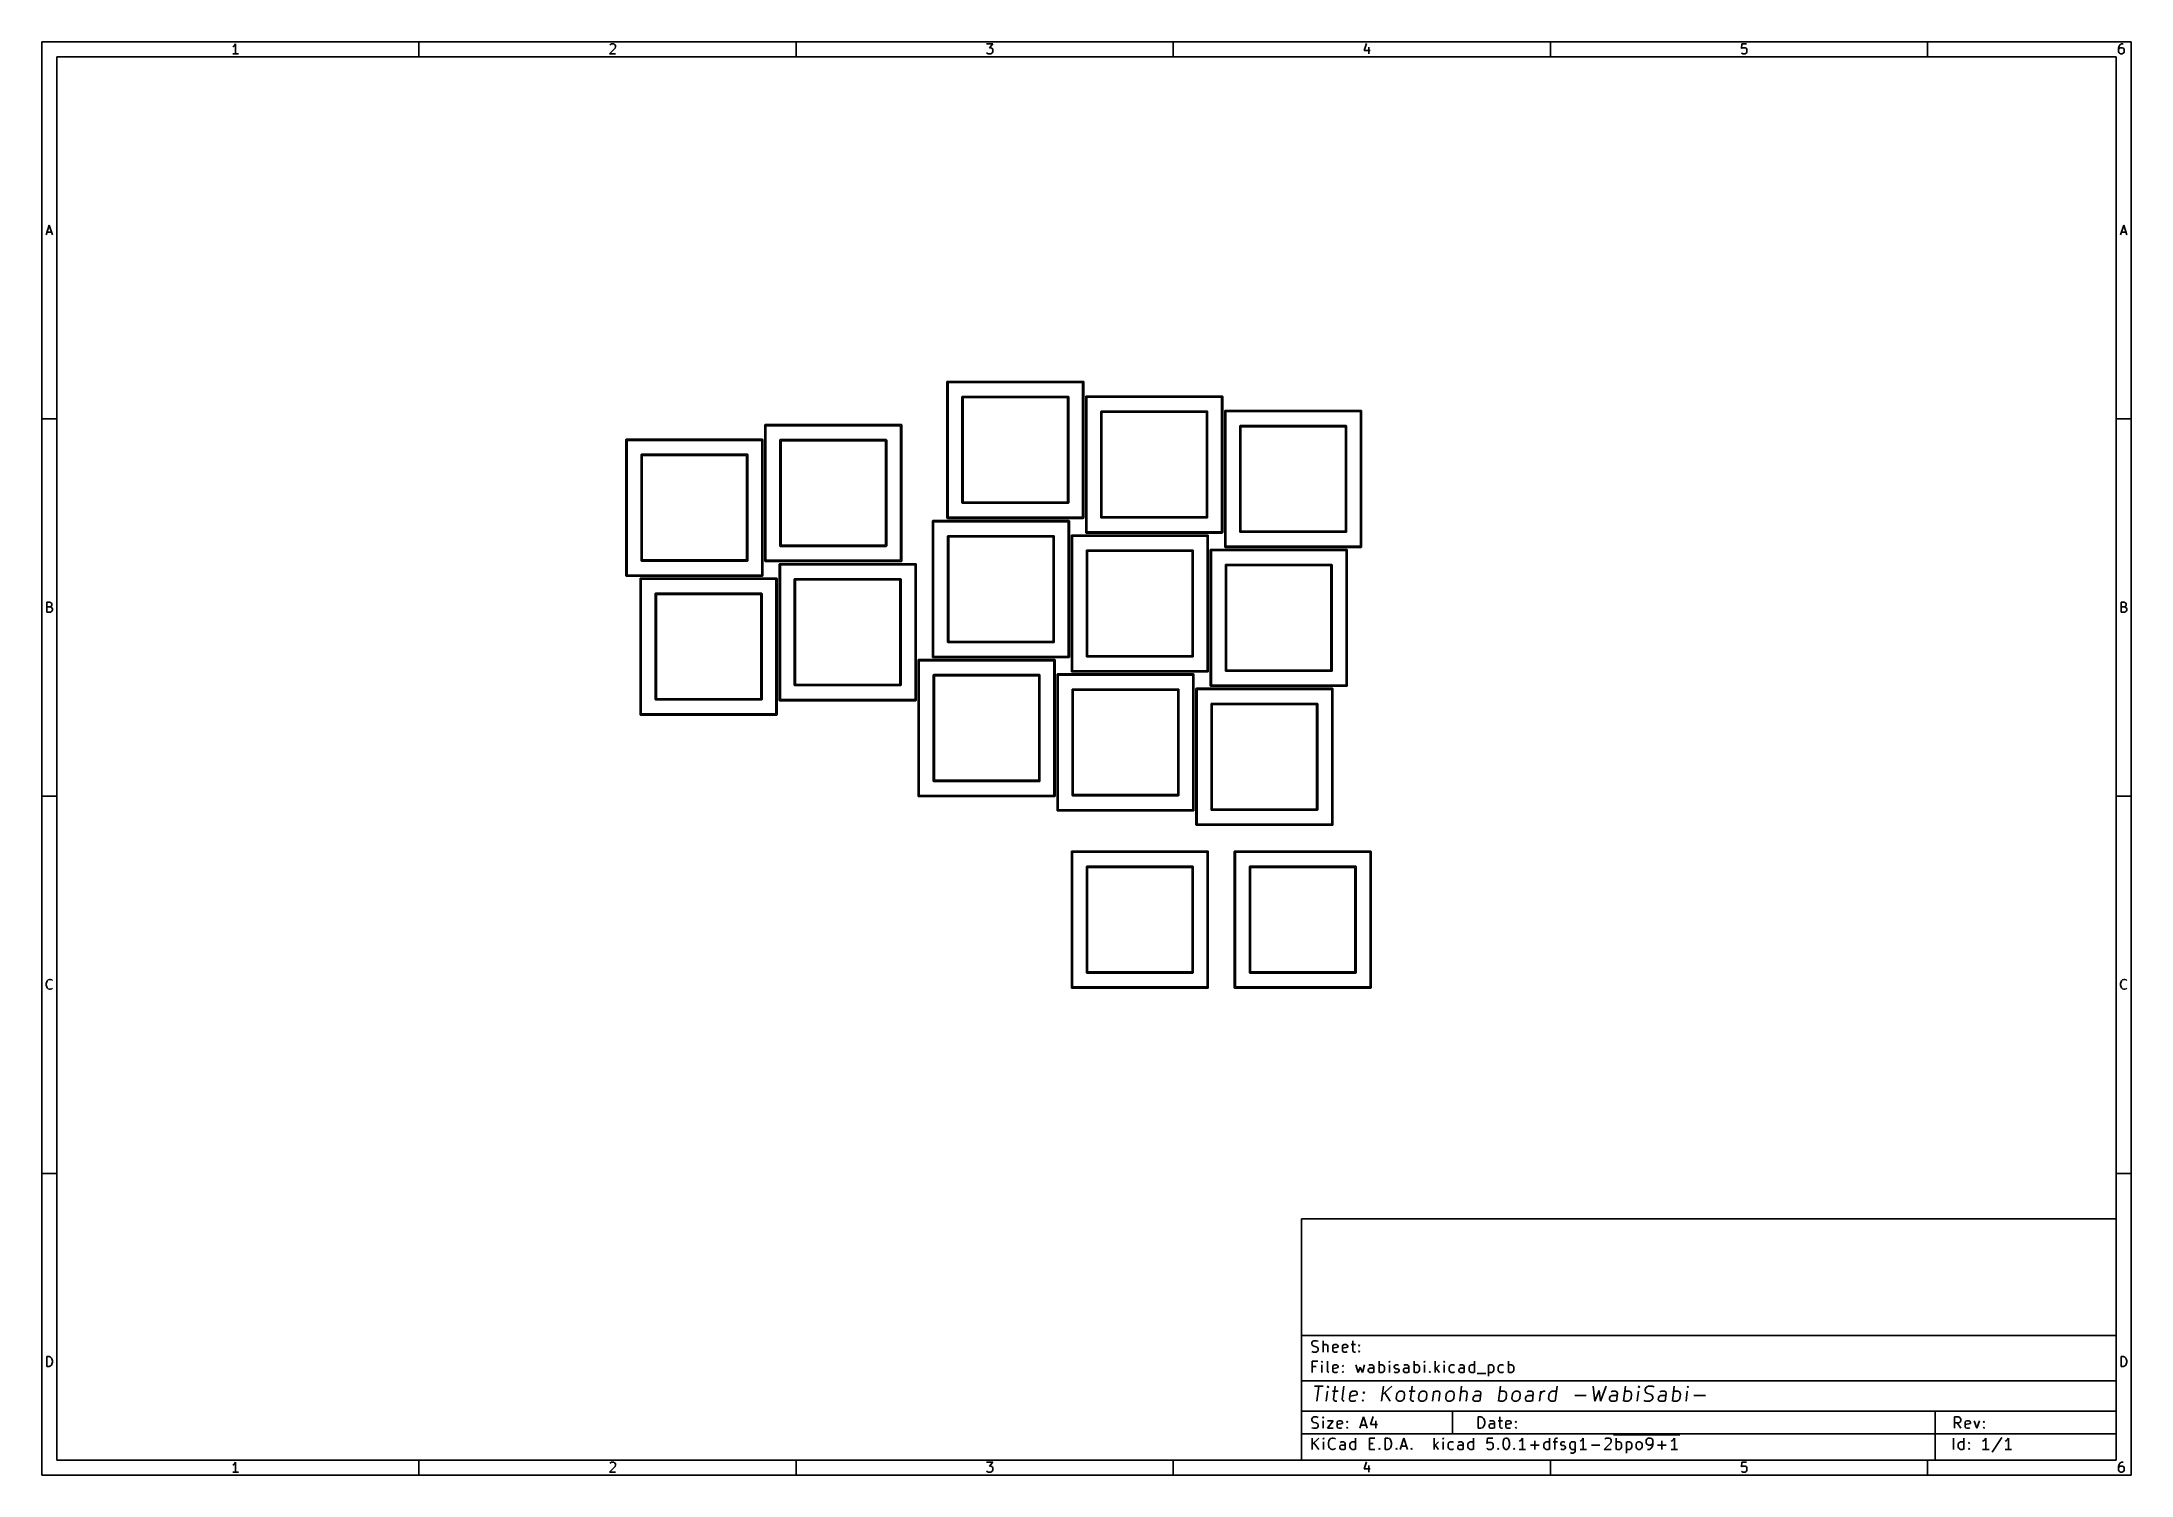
# Model space of a CAD drawing. Extents: x 10 to 287, y -200 to -10.
import ezdxf

# ---------------------------------------------------------------- set-up
doc = ezdxf.new("R2010")
doc.units = 0
doc.header["$MEASUREMENT"] = 0
doc.layers.add('BLACK', color=7, linetype='CONTINUOUS')

msp = doc.modelspace()

# ---------------------------------------------------------------- linework, layer by layer
at = {"layer": 'BLACK', "linetype": 'CONTINUOUS'}
for p, q in [((10, -10), (10, -200.007)), ((287.002, -10), (10, -10)), ((35.4464, -10.5976), (35.3226, -10.6595)), ((35.5702, -10.4738), (35.4464, -10.5976)), ((35.694, -10.2881), (35.5702, -10.4738)), ((35.694, -11.5881), (35.694, -10.2881)), ((60, -12), (60, -10)), ((86.0036, -10.8452), (85.2607, -11.5881)), ((85.3226, -10.4119), (85.3845, -10.35)), ((85.3845, -10.35), (85.5083, -10.2881)), ((85.5083, -10.2881), (85.8179, -10.2881)), ((85.8179, -10.2881), (85.9417, -10.35)), ((85.9417, -10.35), (86.0036, -10.4119)), ((86.0036, -10.4119), (86.0655, -10.5357)), ((86.0655, -10.6595), (86.0036, -10.8452)), ((86.0655, -10.5357), (86.0655, -10.6595)), ((110, -12), (110, -10)), ((135.261, -10.2881), (136.065, -10.2881)), ((136.065, -10.2881), (135.632, -10.7833)), ((135.632, -10.7833), (135.818, -10.7833)), ((135.818, -10.7833), (135.942, -10.8452)), ((135.942, -10.8452), (136.004, -10.9071)), ((136.004, -10.9071), (136.065, -11.031)), ((136.065, -11.031), (136.065, -11.3405)), ((160, -12), (160, -10)), ((185.632, -10.2262), (185.323, -11.1548)), ((185.942, -10.7214), (185.942, -11.5881)), ((210, -12), (210, -10)), ((235.385, -10.2881), (235.323, -10.9071)), ((235.323, -10.9071), (235.385, -10.8452)), ((236.004, -10.2881), (235.385, -10.2881)), ((235.385, -10.8452), (235.508, -10.7833)), ((235.508, -10.7833), (235.818, -10.7833)), ((235.818, -10.7833), (235.942, -10.8452)), ((235.942, -10.8452), (236.004, -10.9071)), ((236.004, -10.9071), (236.065, -11.031)), ((236.065, -11.031), (236.065, -11.3405)), ((260, -12), (260, -10)), ((285.385, -10.5976), (285.323, -10.8452)), ((285.323, -10.8452), (285.323, -11.3405)), ((285.385, -10.9071), (285.323, -11.031)), ((285.508, -10.4119), (285.385, -10.5976)), ((285.446, -10.8452), (285.385, -10.9071)), ((285.57, -10.7833), (285.446, -10.8452)), ((285.57, -10.35), (285.508, -10.4119)), ((285.694, -10.2881), (285.57, -10.35)), ((285.818, -10.7833), (285.57, -10.7833)), ((285.942, -10.2881), (285.694, -10.2881)), ((285.942, -10.8452), (285.818, -10.7833)), ((286.004, -10.9071), (285.942, -10.8452)), ((286.065, -11.031), (286.004, -10.9071)), ((286.065, -11.3405), (286.065, -11.031)), ((287.002, -200.007), (287.002, -10)), ((12, -12), (12, -198.007)), ((285.002, -12), (12, -12)), ((36.0655, -11.5881), (35.3226, -11.5881)), ((85.2607, -11.5881), (86.0655, -11.5881)), ((135.323, -11.5262), (135.261, -11.4643)), ((135.446, -11.5881), (135.323, -11.5262)), ((135.818, -11.5881), (135.446, -11.5881)), ((135.942, -11.5262), (135.818, -11.5881)), ((136.004, -11.4643), (135.942, -11.5262)), ((136.065, -11.3405), (136.004, -11.4643)), ((185.323, -11.1548), (186.127, -11.1548)), ((235.385, -11.5262), (235.323, -11.4643)), ((235.508, -11.5881), (235.385, -11.5262)), ((235.818, -11.5881), (235.508, -11.5881)), ((235.942, -11.5262), (235.818, -11.5881)), ((236.004, -11.4643), (235.942, -11.5262)), ((236.065, -11.3405), (236.004, -11.4643)), ((285.002, -198.007), (285.002, -12)), ((285.323, -11.3405), (285.385, -11.4643)), ((285.385, -11.4643), (285.446, -11.5262)), ((285.446, -11.5262), (285.57, -11.5881)), ((285.57, -11.5881), (285.818, -11.5881)), ((285.818, -11.5881), (285.942, -11.5262)), ((285.942, -11.5262), (286.004, -11.4643)), ((286.004, -11.4643), (286.065, -11.3405)), ((10.5667, -35.5881), (11, -34.2881)), ((10.6905, -35.2167), (11.3095, -35.2167)), ((11, -34.2881), (11.4333, -35.5881)), ((285.569, -35.5881), (286.002, -34.2881)), ((285.693, -35.2167), (286.312, -35.2167)), ((286.002, -34.2881), (286.436, -35.5881)), ((129.99, -55.0818), (129.992, -55.0755)), ((129.99, -55.0884), (129.99, -55.0818)), ((129.99, -73.1016), (129.99, -55.0884)), ((129.992, -55.0755), (129.993, -55.069)), ((129.993, -55.069), (129.997, -55.0632)), ((129.997, -55.0632), (129.999, -55.0569)), ((129.999, -55.0569), (130.003, -55.0518)), ((130.003, -55.0518), (130.007, -55.046)), ((130.007, -55.046), (130.012, -55.0418)), ((130.012, -55.0418), (130.016, -55.0367)), ((130.016, -55.0367), (130.022, -55.0333)), ((130.022, -55.0333), (130.027, -55.029)), ((130.027, -55.029), (130.033, -55.0268)), ((130.033, -55.0268), (130.039, -55.0234)), ((130.039, -55.0234), (130.046, -55.0223)), ((130.046, -55.0223), (130.052, -55.02)), ((130.052, -55.02), (130.058, -55.02)), ((130.058, -55.02), (130.058, -55.02)), ((130.058, -55.02), (148.072, -55.02)), ((130.14, -55.17), (130.14, -73.02)), ((147.99, -55.17), (130.14, -55.17)), ((147.99, -73.02), (147.99, -55.17)), ((148.072, -55.02), (148.078, -55.02)), ((148.072, -55.02), (148.072, -55.02)), ((148.078, -55.02), (148.084, -55.0223)), ((148.084, -55.0223), (148.091, -55.0234)), ((148.091, -55.0234), (148.097, -55.0268)), ((148.097, -55.0268), (148.103, -55.029)), ((148.103, -55.029), (148.108, -55.0333)), ((148.108, -55.0333), (148.114, -55.0367)), ((148.114, -55.0367), (148.118, -55.0418)), ((148.118, -55.0418), (148.123, -55.046)), ((148.123, -55.046), (148.127, -55.0518)), ((148.127, -55.0518), (148.131, -55.0569)), ((148.131, -55.0569), (148.133, -55.0632)), ((148.133, -55.0632), (148.137, -55.069)), ((148.137, -55.069), (148.138, -55.0755)), ((148.138, -55.0755), (148.14, -55.0818)), ((148.14, -55.0818), (148.14, -55.0884)), ((148.14, -55.0884), (148.14, -55.0884)), ((148.14, -55.0884), (148.14, -73.1016)), ((131.99, -57.0818), (131.992, -57.0755)), ((131.99, -57.0884), (131.99, -57.0818)), ((131.99, -71.1016), (131.99, -57.0884)), ((131.992, -57.0755), (131.993, -57.069)), ((131.993, -57.069), (131.997, -57.0632)), ((131.997, -57.0632), (131.999, -57.0569)), ((131.999, -57.0569), (132.003, -57.0518)), ((132.003, -57.0518), (132.007, -57.046)), ((132.007, -57.046), (132.012, -57.0418)), ((132.012, -57.0418), (132.016, -57.0367)), ((132.016, -57.0367), (132.022, -57.0333)), ((132.022, -57.0333), (132.027, -57.029)), ((132.027, -57.029), (132.033, -57.0268)), ((132.033, -57.0268), (132.039, -57.0234)), ((132.039, -57.0234), (132.046, -57.0223)), ((132.046, -57.0223), (132.052, -57.02)), ((132.052, -57.02), (132.058, -57.02)), ((132.058, -57.02), (132.058, -57.02)), ((132.058, -57.02), (146.072, -57.02)), ((132.14, -57.17), (132.14, -71.02)), ((145.99, -57.17), (132.14, -57.17)), ((145.99, -71.02), (145.99, -57.17)), ((146.072, -57.02), (146.078, -57.02)), ((146.072, -57.02), (146.072, -57.02)), ((146.078, -57.02), (146.084, -57.0223)), ((146.084, -57.0223), (146.091, -57.0234)), ((146.091, -57.0234), (146.097, -57.0268)), ((146.097, -57.0268), (146.103, -57.029)), ((146.103, -57.029), (146.108, -57.0333)), ((146.108, -57.0333), (146.114, -57.0367)), ((146.114, -57.0367), (146.118, -57.0418)), ((146.118, -57.0418), (146.123, -57.046)), ((146.123, -57.046), (146.127, -57.0518)), ((146.127, -57.0518), (146.131, -57.0569)), ((146.131, -57.0569), (146.133, -57.0632)), ((146.133, -57.0632), (146.137, -57.069)), ((146.137, -57.069), (146.138, -57.0755)), ((146.138, -57.0755), (146.14, -57.0818)), ((146.14, -57.0818), (146.14, -57.0884)), ((146.14, -57.0884), (146.14, -57.0884)), ((146.14, -57.0884), (146.14, -71.1016)), ((148.405, -57.0268), (148.407, -57.0205)), ((148.405, -57.0334), (148.405, -57.0268)), ((148.405, -75.0466), (148.405, -57.0334)), ((148.407, -57.0205), (148.408, -57.014)), ((148.408, -57.014), (148.412, -57.0082)), ((148.412, -57.0082), (148.414, -57.0019)), ((148.414, -57.0019), (148.418, -56.9968)), ((148.418, -56.9968), (148.422, -56.991)), ((148.422, -56.991), (148.427, -56.9868)), ((148.427, -56.9868), (148.431, -56.9817)), ((148.431, -56.9817), (148.437, -56.9783)), ((148.437, -56.9783), (148.442, -56.974)), ((148.442, -56.974), (148.448, -56.9718)), ((148.448, -56.9718), (148.454, -56.9684)), ((148.454, -56.9684), (148.461, -56.9673)), ((148.461, -56.9673), (148.467, -56.965)), ((148.467, -56.965), (148.473, -56.965)), ((148.473, -56.965), (148.473, -56.965)), ((148.473, -56.965), (166.487, -56.965)), ((148.555, -57.115), (148.555, -74.965)), ((166.405, -57.115), (148.555, -57.115)), ((166.405, -74.965), (166.405, -57.115)), ((166.487, -56.965), (166.493, -56.965)), ((166.487, -56.965), (166.487, -56.965)), ((166.493, -56.965), (166.499, -56.9673)), ((166.499, -56.9673), (166.506, -56.9684)), ((166.506, -56.9684), (166.512, -56.9718)), ((166.512, -56.9718), (166.518, -56.974)), ((166.518, -56.974), (166.523, -56.9783)), ((166.523, -56.9783), (166.529, -56.9817)), ((166.529, -56.9817), (166.533, -56.9868)), ((166.533, -56.9868), (166.538, -56.991)), ((166.538, -56.991), (166.542, -56.9968)), ((166.542, -56.9968), (166.546, -57.0019)), ((166.546, -57.0019), (166.548, -57.0082)), ((166.548, -57.0082), (166.552, -57.014)), ((166.552, -57.014), (166.553, -57.0205)), ((166.553, -57.0205), (166.555, -57.0268)), ((166.555, -57.0268), (166.555, -57.0334)), ((166.555, -57.0334), (166.555, -57.0334)), ((166.555, -57.0334), (166.555, -75.0466)), ((10, -60), (12, -60)), ((105.86, -60.7968), (105.862, -60.7905)), ((105.86, -60.8034), (105.86, -60.7968)), ((105.86, -78.8166), (105.86, -60.8034)), ((105.862, -60.7905), (105.863, -60.784)), ((105.863, -60.784), (105.867, -60.7782)), ((105.867, -60.7782), (105.869, -60.7719)), ((105.869, -60.7719), (105.873, -60.7668)), ((105.873, -60.7668), (105.877, -60.761)), ((105.877, -60.761), (105.882, -60.7568)), ((105.882, -60.7568), (105.886, -60.7517)), ((105.886, -60.7517), (105.892, -60.7483)), ((105.892, -60.7483), (105.897, -60.744)), ((105.897, -60.744), (105.903, -60.7418)), ((105.903, -60.7418), (105.909, -60.7384)), ((105.909, -60.7384), (105.916, -60.7373)), ((105.916, -60.7373), (105.922, -60.735)), ((105.922, -60.735), (105.928, -60.735)), ((105.928, -60.735), (105.928, -60.735)), ((105.928, -60.735), (123.942, -60.735)), ((106.01, -60.885), (106.01, -78.735)), ((123.86, -60.885), (106.01, -60.885)), ((123.86, -78.735), (123.86, -60.885)), ((123.942, -60.735), (123.948, -60.735)), ((123.942, -60.735), (123.942, -60.735)), ((123.948, -60.735), (123.954, -60.7373)), ((123.954, -60.7373), (123.961, -60.7384)), ((123.961, -60.7384), (123.967, -60.7418)), ((123.967, -60.7418), (123.973, -60.744)), ((123.973, -60.744), (123.978, -60.7483)), ((123.978, -60.7483), (123.984, -60.7517)), ((123.984, -60.7517), (123.988, -60.7568)), ((123.988, -60.7568), (123.993, -60.761)), ((123.993, -60.761), (123.997, -60.7668)), ((123.997, -60.7668), (124.001, -60.7719)), ((124.001, -60.7719), (124.003, -60.7782)), ((124.003, -60.7782), (124.007, -60.784)), ((124.007, -60.784), (124.008, -60.7905)), ((124.008, -60.7905), (124.01, -60.7968)), ((124.01, -60.7968), (124.01, -60.8034)), ((124.01, -60.8034), (124.01, -60.8034)), ((124.01, -60.8034), (124.01, -78.8166)), ((150.405, -59.0268), (150.407, -59.0205)), ((150.405, -59.0334), (150.405, -59.0268)), ((150.405, -73.0466), (150.405, -59.0334)), ((150.407, -59.0205), (150.408, -59.014)), ((150.408, -59.014), (150.412, -59.0082)), ((150.412, -59.0082), (150.414, -59.0019)), ((150.414, -59.0019), (150.418, -58.9968)), ((150.418, -58.9968), (150.422, -58.991)), ((150.422, -58.991), (150.427, -58.9868)), ((150.427, -58.9868), (150.431, -58.9817)), ((150.431, -58.9817), (150.437, -58.9783)), ((150.437, -58.9783), (150.442, -58.974)), ((150.442, -58.974), (150.448, -58.9718)), ((150.448, -58.9718), (150.454, -58.9684)), ((150.454, -58.9684), (150.461, -58.9673)), ((150.461, -58.9673), (150.467, -58.965)), ((150.467, -58.965), (150.473, -58.965)), ((150.473, -58.965), (150.473, -58.965)), ((150.473, -58.965), (164.487, -58.965)), ((150.555, -59.115), (150.555, -72.965)), ((164.405, -59.115), (150.555, -59.115)), ((164.405, -72.965), (164.405, -59.115)), ((164.487, -58.965), (164.493, -58.965)), ((164.487, -58.965), (164.487, -58.965)), ((164.493, -58.965), (164.499, -58.9673)), ((164.499, -58.9673), (164.506, -58.9684)), ((164.506, -58.9684), (164.512, -58.9718)), ((164.512, -58.9718), (164.518, -58.974)), ((164.518, -58.974), (164.523, -58.9783)), ((164.523, -58.9783), (164.529, -58.9817)), ((164.529, -58.9817), (164.533, -58.9868)), ((164.533, -58.9868), (164.538, -58.991)), ((164.538, -58.991), (164.542, -58.9968)), ((164.542, -58.9968), (164.546, -59.0019)), ((164.546, -59.0019), (164.548, -59.0082)), ((164.548, -59.0082), (164.552, -59.014)), ((164.552, -59.014), (164.553, -59.0205)), ((164.553, -59.0205), (164.555, -59.0268)), ((164.555, -59.0268), (164.555, -59.0334)), ((164.555, -59.0334), (164.555, -59.0334)), ((164.555, -59.0334), (164.555, -73.0466)), ((166.82, -58.9318), (166.822, -58.9255)), ((166.82, -58.9384), (166.82, -58.9318)), ((166.82, -76.9516), (166.82, -58.9384)), ((166.822, -58.9255), (166.823, -58.919)), ((166.823, -58.919), (166.827, -58.9132)), ((166.827, -58.9132), (166.829, -58.9069)), ((166.829, -58.9069), (166.833, -58.9018)), ((166.833, -58.9018), (166.837, -58.896)), ((166.837, -58.896), (166.842, -58.8918)), ((166.842, -58.8918), (166.846, -58.8867)), ((166.846, -58.8867), (166.852, -58.8833)), ((166.852, -58.8833), (166.857, -58.879)), ((166.857, -58.879), (166.863, -58.8768)), ((166.863, -58.8768), (166.869, -58.8734)), ((166.869, -58.8734), (166.876, -58.8723)), ((166.876, -58.8723), (166.882, -58.87)), ((166.882, -58.87), (166.888, -58.87)), ((166.888, -58.87), (166.888, -58.87)), ((166.888, -58.87), (184.902, -58.87)), ((166.97, -59.02), (166.97, -76.87)), ((184.82, -59.02), (166.97, -59.02)), ((168.82, -60.9318), (168.822, -60.9255)), ((168.82, -60.9384), (168.82, -60.9318)), ((168.82, -74.9516), (168.82, -60.9384)), ((168.822, -60.9255), (168.823, -60.919)), ((168.823, -60.919), (168.827, -60.9132)), ((168.827, -60.9132), (168.829, -60.9069)), ((168.829, -60.9069), (168.833, -60.9018)), ((168.833, -60.9018), (168.837, -60.896)), ((168.837, -60.896), (168.842, -60.8918)), ((168.842, -60.8918), (168.846, -60.8867)), ((168.846, -60.8867), (168.852, -60.8833)), ((168.852, -60.8833), (168.857, -60.879)), ((168.857, -60.879), (168.863, -60.8768)), ((168.863, -60.8768), (168.869, -60.8734)), ((168.869, -60.8734), (168.876, -60.8723)), ((168.876, -60.8723), (168.882, -60.87)), ((168.882, -60.87), (168.888, -60.87)), ((168.888, -60.87), (168.888, -60.87)), ((168.888, -60.87), (182.902, -60.87)), ((182.902, -60.87), (182.908, -60.87)), ((182.902, -60.87), (182.902, -60.87)), ((182.908, -60.87), (182.914, -60.8723)), ((182.914, -60.8723), (182.921, -60.8734)), ((182.921, -60.8734), (182.927, -60.8768)), ((182.927, -60.8768), (182.933, -60.879)), ((182.933, -60.879), (182.938, -60.8833)), ((182.938, -60.8833), (182.944, -60.8867)), ((182.944, -60.8867), (182.948, -60.8918)), ((182.948, -60.8918), (182.953, -60.896)), ((182.953, -60.896), (182.957, -60.9018)), ((182.957, -60.9018), (182.961, -60.9069)), ((182.961, -60.9069), (182.963, -60.9132)), ((182.963, -60.9132), (182.967, -60.919)), ((182.967, -60.919), (182.968, -60.9255)), ((182.968, -60.9255), (182.97, -60.9318)), ((182.97, -60.9318), (182.97, -60.9384)), ((182.97, -60.9384), (182.97, -60.9384)), ((182.97, -60.9384), (182.97, -74.9516)), ((184.82, -76.87), (184.82, -59.02)), ((184.902, -58.87), (184.908, -58.87)), ((184.902, -58.87), (184.902, -58.87)), ((184.908, -58.87), (184.914, -58.8723)), ((184.914, -58.8723), (184.921, -58.8734)), ((184.921, -58.8734), (184.927, -58.8768)), ((184.927, -58.8768), (184.933, -58.879)), ((184.933, -58.879), (184.938, -58.8833)), ((184.938, -58.8833), (184.944, -58.8867)), ((184.944, -58.8867), (184.948, -58.8918)), ((184.948, -58.8918), (184.953, -58.896)), ((184.953, -58.896), (184.957, -58.9018)), ((184.957, -58.9018), (184.961, -58.9069)), ((184.961, -58.9069), (184.963, -58.9132)), ((184.963, -58.9132), (184.967, -58.919)), ((184.967, -58.919), (184.968, -58.9255)), ((184.968, -58.9255), (184.97, -58.9318)), ((184.97, -58.9318), (184.97, -58.9384)), ((184.97, -58.9384), (184.97, -58.9384)), ((184.97, -58.9384), (184.97, -76.9516)), ((287.002, -60), (285.002, -60)), ((87.445, -62.7418), (87.4473, -62.7355)), ((87.445, -62.7484), (87.445, -62.7418)), ((87.445, -80.7616), (87.445, -62.7484)), ((87.4473, -62.7355), (87.4484, -62.729)), ((87.4484, -62.729), (87.4518, -62.7232)), ((87.4518, -62.7232), (87.454, -62.7169)), ((87.454, -62.7169), (87.4583, -62.7118)), ((87.4583, -62.7118), (87.4617, -62.706)), ((87.4617, -62.706), (87.4668, -62.7018)), ((87.4668, -62.7018), (87.471, -62.6967)), ((87.471, -62.6967), (87.4768, -62.6933)), ((87.4768, -62.6933), (87.4819, -62.689)), ((87.4819, -62.689), (87.4882, -62.6868)), ((87.4882, -62.6868), (87.494, -62.6834)), ((87.494, -62.6834), (87.5005, -62.6823)), ((87.5005, -62.6823), (87.5068, -62.68)), ((87.5068, -62.68), (87.5134, -62.68)), ((87.5134, -62.68), (87.5134, -62.68)), ((87.5134, -62.68), (105.527, -62.68)), ((87.595, -62.83), (87.595, -80.68)), ((105.445, -62.83), (87.595, -62.83)), ((105.445, -80.68), (105.445, -62.83)), ((105.527, -62.68), (105.533, -62.68)), ((105.527, -62.68), (105.527, -62.68)), ((105.533, -62.68), (105.539, -62.6823)), ((105.539, -62.6823), (105.546, -62.6834)), ((105.546, -62.6834), (105.552, -62.6868)), ((105.552, -62.6868), (105.558, -62.689)), ((105.558, -62.689), (105.563, -62.6933)), ((105.563, -62.6933), (105.569, -62.6967)), ((105.569, -62.6967), (105.573, -62.7018)), ((105.573, -62.7018), (105.578, -62.706)), ((105.578, -62.706), (105.582, -62.7118)), ((105.582, -62.7118), (105.586, -62.7169)), ((105.586, -62.7169), (105.588, -62.7232)), ((105.588, -62.7232), (105.592, -62.729)), ((105.592, -62.729), (105.593, -62.7355)), ((105.593, -62.7355), (105.595, -62.7418)), ((105.595, -62.7418), (105.595, -62.7484)), ((105.595, -62.7484), (105.595, -62.7484)), ((105.595, -62.7484), (105.595, -80.7616)), ((107.86, -62.7968), (107.862, -62.7905)), ((107.86, -62.8034), (107.86, -62.7968)), ((107.86, -76.8166), (107.86, -62.8034)), ((107.862, -62.7905), (107.863, -62.784)), ((107.863, -62.784), (107.867, -62.7782)), ((107.867, -62.7782), (107.869, -62.7719)), ((107.869, -62.7719), (107.873, -62.7668)), ((107.873, -62.7668), (107.877, -62.761)), ((107.877, -62.761), (107.882, -62.7568)), ((107.882, -62.7568), (107.886, -62.7517)), ((107.886, -62.7517), (107.892, -62.7483)), ((107.892, -62.7483), (107.897, -62.744)), ((107.897, -62.744), (107.903, -62.7418)), ((107.903, -62.7418), (107.909, -62.7384)), ((107.909, -62.7384), (107.916, -62.7373)), ((107.916, -62.7373), (107.922, -62.735)), ((107.922, -62.735), (107.928, -62.735)), ((107.928, -62.735), (107.928, -62.735)), ((107.928, -62.735), (121.942, -62.735)), ((108.01, -62.885), (108.01, -76.735)), ((121.86, -62.885), (108.01, -62.885)), ((121.86, -76.735), (121.86, -62.885)), ((121.942, -62.735), (121.948, -62.735)), ((121.942, -62.735), (121.942, -62.735)), ((121.948, -62.735), (121.954, -62.7373)), ((121.954, -62.7373), (121.961, -62.7384)), ((121.961, -62.7384), (121.967, -62.7418)), ((121.967, -62.7418), (121.973, -62.744)), ((121.973, -62.744), (121.978, -62.7483)), ((121.978, -62.7483), (121.984, -62.7517)), ((121.984, -62.7517), (121.988, -62.7568)), ((121.988, -62.7568), (121.993, -62.761)), ((121.993, -62.761), (121.997, -62.7668)), ((121.997, -62.7668), (122.001, -62.7719)), ((122.001, -62.7719), (122.003, -62.7782)), ((122.003, -62.7782), (122.007, -62.784)), ((122.007, -62.784), (122.008, -62.7905)), ((122.008, -62.7905), (122.01, -62.7968)), ((122.01, -62.7968), (122.01, -62.8034)), ((122.01, -62.8034), (122.01, -62.8034)), ((122.01, -62.8034), (122.01, -76.8166)), ((168.97, -61.02), (168.97, -74.87)), ((182.82, -61.02), (168.97, -61.02)), ((182.82, -74.87), (182.82, -61.02)), ((89.445, -64.7418), (89.4473, -64.7355)), ((89.445, -64.7484), (89.445, -64.7418)), ((89.445, -78.7616), (89.445, -64.7484)), ((89.4473, -64.7355), (89.4484, -64.729)), ((89.4484, -64.729), (89.4518, -64.7232)), ((89.4518, -64.7232), (89.454, -64.7169)), ((89.454, -64.7169), (89.4583, -64.7118)), ((89.4583, -64.7118), (89.4617, -64.706)), ((89.4617, -64.706), (89.4668, -64.7018)), ((89.4668, -64.7018), (89.471, -64.6967)), ((89.471, -64.6967), (89.4768, -64.6933)), ((89.4768, -64.6933), (89.4819, -64.689)), ((89.4819, -64.689), (89.4882, -64.6868)), ((89.4882, -64.6868), (89.494, -64.6834)), ((89.494, -64.6834), (89.5005, -64.6823)), ((89.5005, -64.6823), (89.5068, -64.68)), ((89.5068, -64.68), (89.5134, -64.68)), ((89.5134, -64.68), (89.5134, -64.68)), ((89.5134, -64.68), (103.527, -64.68)), ((89.595, -64.83), (89.595, -78.68)), ((103.445, -64.83), (89.595, -64.83)), ((103.445, -78.68), (103.445, -64.83)), ((103.527, -64.68), (103.533, -64.68)), ((103.527, -64.68), (103.527, -64.68)), ((103.533, -64.68), (103.539, -64.6823)), ((103.539, -64.6823), (103.546, -64.6834)), ((103.546, -64.6834), (103.552, -64.6868)), ((103.552, -64.6868), (103.558, -64.689)), ((103.558, -64.689), (103.563, -64.6933)), ((103.563, -64.6933), (103.569, -64.6967)), ((103.569, -64.6967), (103.573, -64.7018)), ((103.573, -64.7018), (103.578, -64.706)), ((103.578, -64.706), (103.582, -64.7118)), ((103.582, -64.7118), (103.586, -64.7169)), ((103.586, -64.7169), (103.588, -64.7232)), ((103.588, -64.7232), (103.592, -64.729)), ((103.592, -64.729), (103.593, -64.7355)), ((103.593, -64.7355), (103.595, -64.7418)), ((103.595, -64.7418), (103.595, -64.7484)), ((103.595, -64.7484), (103.595, -64.7484)), ((103.595, -64.7484), (103.595, -78.7616)), ((131.99, -71.1082), (131.99, -71.1016)), ((131.99, -71.1016), (131.99, -71.1016)), ((131.992, -71.1145), (131.99, -71.1082)), ((131.993, -71.121), (131.992, -71.1145)), ((131.997, -71.1268), (131.993, -71.121)), ((131.999, -71.1331), (131.997, -71.1268)), ((132.003, -71.1382), (131.999, -71.1331)), ((132.007, -71.144), (132.003, -71.1382)), ((132.012, -71.1482), (132.007, -71.144)), ((132.016, -71.1533), (132.012, -71.1482)), ((132.022, -71.1567), (132.016, -71.1533)), ((132.027, -71.161), (132.022, -71.1567)), ((132.033, -71.1632), (132.027, -71.161)), ((132.039, -71.1666), (132.033, -71.1632)), ((132.046, -71.1677), (132.039, -71.1666)), ((132.052, -71.17), (132.046, -71.1677)), ((132.058, -71.17), (132.052, -71.17)), ((146.072, -71.17), (132.058, -71.17)), ((132.058, -71.17), (132.058, -71.17)), ((132.14, -71.02), (145.99, -71.02)), ((146.078, -71.17), (146.072, -71.17)), ((146.072, -71.17), (146.072, -71.17)), ((146.084, -71.1677), (146.078, -71.17)), ((146.091, -71.1666), (146.084, -71.1677)), ((146.097, -71.1632), (146.091, -71.1666)), ((146.103, -71.161), (146.097, -71.1632)), ((146.108, -71.1567), (146.103, -71.161)), ((146.114, -71.1533), (146.108, -71.1567)), ((146.118, -71.1482), (146.114, -71.1533)), ((146.123, -71.144), (146.118, -71.1482)), ((146.127, -71.1382), (146.123, -71.144)), ((146.131, -71.1331), (146.127, -71.1382)), ((146.133, -71.1268), (146.131, -71.1331)), ((146.137, -71.121), (146.133, -71.1268)), ((146.138, -71.1145), (146.137, -71.121)), ((146.14, -71.1082), (146.138, -71.1145)), ((146.14, -71.1016), (146.14, -71.1016)), ((146.14, -71.1016), (146.14, -71.1082)), ((128.085, -73.5368), (128.087, -73.5305)), ((128.085, -73.5434), (128.085, -73.5368)), ((128.085, -91.5566), (128.085, -73.5434)), ((128.087, -73.5305), (128.088, -73.524)), ((128.088, -73.524), (128.092, -73.5182)), ((128.092, -73.5182), (128.094, -73.5119)), ((128.094, -73.5119), (128.098, -73.5068)), ((128.098, -73.5068), (128.102, -73.501)), ((128.102, -73.501), (128.107, -73.4968)), ((128.107, -73.4968), (128.111, -73.4917)), ((128.111, -73.4917), (128.117, -73.4883)), ((128.117, -73.4883), (128.122, -73.484)), ((128.122, -73.484), (128.128, -73.4818)), ((128.128, -73.4818), (128.134, -73.4784)), ((128.134, -73.4784), (128.141, -73.4773)), ((128.141, -73.4773), (128.147, -73.475)), ((128.147, -73.475), (128.153, -73.475)), ((128.153, -73.475), (128.153, -73.475)), ((128.153, -73.475), (146.167, -73.475)), ((128.235, -73.625), (128.235, -91.475)), ((146.085, -73.625), (128.235, -73.625)), ((129.99, -73.1082), (129.99, -73.1016)), ((129.99, -73.1016), (129.99, -73.1016)), ((129.992, -73.1145), (129.99, -73.1082)), ((129.993, -73.121), (129.992, -73.1145)), ((129.997, -73.1268), (129.993, -73.121)), ((129.999, -73.1331), (129.997, -73.1268)), ((130.003, -73.1382), (129.999, -73.1331)), ((130.007, -73.144), (130.003, -73.1382)), ((130.012, -73.1482), (130.007, -73.144)), ((130.016, -73.1533), (130.012, -73.1482)), ((130.022, -73.1567), (130.016, -73.1533)), ((130.027, -73.161), (130.022, -73.1567)), ((130.033, -73.1632), (130.027, -73.161)), ((130.039, -73.1666), (130.033, -73.1632)), ((130.046, -73.1677), (130.039, -73.1666)), ((130.052, -73.17), (130.046, -73.1677)), ((130.058, -73.17), (130.052, -73.17)), ((148.072, -73.17), (130.058, -73.17)), ((130.058, -73.17), (130.058, -73.17)), ((130.14, -73.02), (147.99, -73.02)), ((146.085, -91.475), (146.085, -73.625)), ((146.167, -73.475), (146.173, -73.475)), ((146.167, -73.475), (146.167, -73.475)), ((146.173, -73.475), (146.179, -73.4773)), ((146.179, -73.4773), (146.186, -73.4784)), ((146.186, -73.4784), (146.192, -73.4818)), ((146.192, -73.4818), (146.198, -73.484)), ((146.198, -73.484), (146.203, -73.4883)), ((146.203, -73.4883), (146.209, -73.4917)), ((146.209, -73.4917), (146.213, -73.4968)), ((146.213, -73.4968), (146.218, -73.501)), ((146.218, -73.501), (146.222, -73.5068)), ((146.222, -73.5068), (146.226, -73.5119)), ((146.226, -73.5119), (146.228, -73.5182)), ((146.228, -73.5182), (146.232, -73.524)), ((146.232, -73.524), (146.233, -73.5305)), ((146.233, -73.5305), (146.235, -73.5368)), ((146.235, -73.5368), (146.235, -73.5434)), ((146.235, -73.5434), (146.235, -73.5434)), ((146.235, -73.5434), (146.235, -91.5566)), ((148.078, -73.17), (148.072, -73.17)), ((148.072, -73.17), (148.072, -73.17)), ((148.084, -73.1677), (148.078, -73.17)), ((148.091, -73.1666), (148.084, -73.1677)), ((148.097, -73.1632), (148.091, -73.1666)), ((148.103, -73.161), (148.097, -73.1632)), ((148.108, -73.1567), (148.103, -73.161)), ((148.114, -73.1533), (148.108, -73.1567)), ((148.118, -73.1482), (148.114, -73.1533)), ((148.123, -73.144), (148.118, -73.1482)), ((148.127, -73.1382), (148.123, -73.144)), ((148.131, -73.1331), (148.127, -73.1382)), ((148.133, -73.1268), (148.131, -73.1331)), ((148.137, -73.121), (148.133, -73.1268)), ((148.138, -73.1145), (148.137, -73.121)), ((148.14, -73.1082), (148.138, -73.1145)), ((148.14, -73.1016), (148.14, -73.1016)), ((148.14, -73.1016), (148.14, -73.1082)), ((150.405, -73.0532), (150.405, -73.0466)), ((150.405, -73.0466), (150.405, -73.0466)), ((150.407, -73.0595), (150.405, -73.0532)), ((150.408, -73.066), (150.407, -73.0595)), ((150.412, -73.0718), (150.408, -73.066)), ((150.414, -73.0781), (150.412, -73.0718)), ((150.418, -73.0832), (150.414, -73.0781)), ((150.422, -73.089), (150.418, -73.0832)), ((150.427, -73.0932), (150.422, -73.089)), ((150.431, -73.0983), (150.427, -73.0932)), ((150.437, -73.1017), (150.431, -73.0983)), ((150.442, -73.106), (150.437, -73.1017)), ((150.448, -73.1082), (150.442, -73.106)), ((150.454, -73.1116), (150.448, -73.1082)), ((150.461, -73.1127), (150.454, -73.1116)), ((150.467, -73.115), (150.461, -73.1127)), ((150.473, -73.115), (150.467, -73.115)), ((164.487, -73.115), (150.473, -73.115)), ((150.473, -73.115), (150.473, -73.115)), ((150.555, -72.965), (164.405, -72.965)), ((164.493, -73.115), (164.487, -73.115)), ((164.487, -73.115), (164.487, -73.115)), ((164.499, -73.1127), (164.493, -73.115)), ((164.506, -73.1116), (164.499, -73.1127)), ((164.512, -73.1082), (164.506, -73.1116)), ((164.518, -73.106), (164.512, -73.1082)), ((164.523, -73.1017), (164.518, -73.106)), ((164.529, -73.0983), (164.523, -73.1017)), ((164.533, -73.0932), (164.529, -73.0983)), ((164.538, -73.089), (164.533, -73.0932)), ((164.542, -73.0832), (164.538, -73.089)), ((164.546, -73.0781), (164.542, -73.0832)), ((164.548, -73.0718), (164.546, -73.0781)), ((164.552, -73.066), (164.548, -73.0718)), ((164.553, -73.0595), (164.552, -73.066)), ((164.555, -73.0532), (164.553, -73.0595)), ((164.555, -73.0466), (164.555, -73.0466)), ((164.555, -73.0466), (164.555, -73.0532)), ((107.86, -76.8232), (107.86, -76.8166)), ((107.86, -76.8166), (107.86, -76.8166)), ((107.862, -76.8295), (107.86, -76.8232)), ((107.863, -76.836), (107.862, -76.8295)), ((107.867, -76.8418), (107.863, -76.836)), ((107.869, -76.8481), (107.867, -76.8418)), ((107.873, -76.8532), (107.869, -76.8481)), ((107.877, -76.859), (107.873, -76.8532)), ((107.882, -76.8632), (107.877, -76.859)), ((107.886, -76.8683), (107.882, -76.8632)), ((107.892, -76.8717), (107.886, -76.8683)), ((107.897, -76.876), (107.892, -76.8717)), ((107.903, -76.8782), (107.897, -76.876)), ((107.909, -76.8816), (107.903, -76.8782)), ((107.916, -76.8827), (107.909, -76.8816)), ((107.922, -76.885), (107.916, -76.8827)), ((107.928, -76.885), (107.922, -76.885)), ((121.942, -76.885), (107.928, -76.885)), ((107.928, -76.885), (107.928, -76.885)), ((108.01, -76.735), (121.86, -76.735)), ((121.948, -76.885), (121.942, -76.885)), ((121.942, -76.885), (121.942, -76.885)), ((121.954, -76.8827), (121.948, -76.885)), ((121.961, -76.8816), (121.954, -76.8827)), ((121.967, -76.8782), (121.961, -76.8816)), ((121.973, -76.876), (121.967, -76.8782)), ((121.978, -76.8717), (121.973, -76.876)), ((121.984, -76.8683), (121.978, -76.8717)), ((121.988, -76.8632), (121.984, -76.8683)), ((121.993, -76.859), (121.988, -76.8632)), ((121.997, -76.8532), (121.993, -76.859)), ((122.001, -76.8481), (121.997, -76.8532)), ((122.003, -76.8418), (122.001, -76.8481)), ((122.007, -76.836), (122.003, -76.8418)), ((122.008, -76.8295), (122.007, -76.836)), ((122.01, -76.8232), (122.008, -76.8295)), ((122.01, -76.8166), (122.01, -76.8166)), ((122.01, -76.8166), (122.01, -76.8232)), ((130.085, -75.5368), (130.087, -75.5305)), ((130.085, -75.5434), (130.085, -75.5368)), ((130.085, -89.5566), (130.085, -75.5434)), ((130.087, -75.5305), (130.088, -75.524)), ((130.088, -75.524), (130.092, -75.5182)), ((130.092, -75.5182), (130.094, -75.5119)), ((130.094, -75.5119), (130.098, -75.5068)), ((130.098, -75.5068), (130.102, -75.501)), ((130.102, -75.501), (130.107, -75.4968)), ((130.107, -75.4968), (130.111, -75.4917)), ((130.111, -75.4917), (130.117, -75.4883)), ((130.117, -75.4883), (130.122, -75.484)), ((130.122, -75.484), (130.128, -75.4818)), ((130.128, -75.4818), (130.134, -75.4784)), ((130.134, -75.4784), (130.141, -75.4773)), ((130.141, -75.4773), (130.147, -75.475)), ((130.147, -75.475), (130.153, -75.475)), ((130.153, -75.475), (130.153, -75.475)), ((130.153, -75.475), (144.167, -75.475)), ((130.235, -75.625), (130.235, -89.475)), ((144.085, -75.625), (130.235, -75.625)), ((144.085, -89.475), (144.085, -75.625)), ((144.167, -75.475), (144.173, -75.475)), ((144.167, -75.475), (144.167, -75.475)), ((144.173, -75.475), (144.179, -75.4773)), ((144.179, -75.4773), (144.186, -75.4784)), ((144.186, -75.4784), (144.192, -75.4818)), ((144.192, -75.4818), (144.198, -75.484)), ((144.198, -75.484), (144.203, -75.4883)), ((144.203, -75.4883), (144.209, -75.4917)), ((144.209, -75.4917), (144.213, -75.4968)), ((144.213, -75.4968), (144.218, -75.501)), ((144.218, -75.501), (144.222, -75.5068)), ((144.222, -75.5068), (144.226, -75.5119)), ((144.226, -75.5119), (144.228, -75.5182)), ((144.228, -75.5182), (144.232, -75.524)), ((144.232, -75.524), (144.233, -75.5305)), ((144.233, -75.5305), (144.235, -75.5368)), ((144.235, -75.5368), (144.235, -75.5434)), ((144.235, -75.5434), (144.235, -75.5434)), ((144.235, -75.5434), (144.235, -89.5566)), ((146.5, -75.4418), (146.502, -75.4355)), ((146.5, -75.4484), (146.5, -75.4418)), ((146.5, -93.4616), (146.5, -75.4484)), ((146.502, -75.4355), (146.503, -75.429)), ((146.503, -75.429), (146.507, -75.4232)), ((146.507, -75.4232), (146.509, -75.4169)), ((146.509, -75.4169), (146.513, -75.4118)), ((146.513, -75.4118), (146.517, -75.406)), ((146.517, -75.406), (146.522, -75.4018)), ((146.522, -75.4018), (146.526, -75.3967)), ((146.526, -75.3967), (146.532, -75.3933)), ((146.532, -75.3933), (146.537, -75.389)), ((146.537, -75.389), (146.543, -75.3868)), ((146.543, -75.3868), (146.549, -75.3834)), ((146.549, -75.3834), (146.556, -75.3823)), ((146.556, -75.3823), (146.562, -75.38)), ((146.562, -75.38), (146.568, -75.38)), ((146.568, -75.38), (146.568, -75.38)), ((146.568, -75.38), (164.582, -75.38)), ((146.65, -75.53), (146.65, -93.38)), ((164.5, -75.53), (146.65, -75.53)), ((148.405, -75.0532), (148.405, -75.0466)), ((148.405, -75.0466), (148.405, -75.0466)), ((148.407, -75.0595), (148.405, -75.0532)), ((148.408, -75.066), (148.407, -75.0595)), ((148.412, -75.0718), (148.408, -75.066)), ((148.414, -75.0781), (148.412, -75.0718)), ((148.418, -75.0832), (148.414, -75.0781)), ((148.422, -75.089), (148.418, -75.0832)), ((148.427, -75.0932), (148.422, -75.089)), ((148.431, -75.0983), (148.427, -75.0932)), ((148.437, -75.1017), (148.431, -75.0983)), ((148.442, -75.106), (148.437, -75.1017)), ((148.448, -75.1082), (148.442, -75.106)), ((148.454, -75.1116), (148.448, -75.1082)), ((148.461, -75.1127), (148.454, -75.1116)), ((148.467, -75.115), (148.461, -75.1127)), ((148.473, -75.115), (148.467, -75.115)), ((166.487, -75.115), (148.473, -75.115)), ((148.473, -75.115), (148.473, -75.115)), ((148.5, -77.4418), (148.502, -77.4355)), ((148.5, -77.4484), (148.5, -77.4418)), ((148.5, -91.4616), (148.5, -77.4484)), ((148.502, -77.4355), (148.503, -77.429)), ((148.503, -77.429), (148.507, -77.4232)), ((148.507, -77.4232), (148.509, -77.4169)), ((148.509, -77.4169), (148.513, -77.4118)), ((148.513, -77.4118), (148.517, -77.406)), ((148.517, -77.406), (148.522, -77.4018)), ((148.522, -77.4018), (148.526, -77.3967)), ((148.526, -77.3967), (148.532, -77.3933)), ((148.532, -77.3933), (148.537, -77.389)), ((148.537, -77.389), (148.543, -77.3868)), ((148.543, -77.3868), (148.549, -77.3834)), ((148.549, -77.3834), (148.556, -77.3823)), ((148.555, -74.965), (166.405, -74.965)), ((148.556, -77.3823), (148.562, -77.38)), ((148.562, -77.38), (148.568, -77.38)), ((148.568, -77.38), (148.568, -77.38)), ((148.568, -77.38), (162.582, -77.38)), ((148.65, -77.53), (148.65, -91.38)), ((162.5, -77.53), (148.65, -77.53)), ((162.5, -91.38), (162.5, -77.53)), ((162.582, -77.38), (162.588, -77.38)), ((162.582, -77.38), (162.582, -77.38)), ((162.588, -77.38), (162.594, -77.3823)), ((162.594, -77.3823), (162.601, -77.3834)), ((162.601, -77.3834), (162.607, -77.3868)), ((162.607, -77.3868), (162.613, -77.389)), ((162.613, -77.389), (162.618, -77.3933)), ((162.618, -77.3933), (162.624, -77.3967)), ((162.624, -77.3967), (162.628, -77.4018)), ((162.628, -77.4018), (162.633, -77.406)), ((162.633, -77.406), (162.637, -77.4118)), ((162.637, -77.4118), (162.641, -77.4169)), ((162.641, -77.4169), (162.643, -77.4232)), ((162.643, -77.4232), (162.647, -77.429)), ((162.647, -77.429), (162.648, -77.4355)), ((162.648, -77.4355), (162.65, -77.4418)), ((162.65, -77.4418), (162.65, -77.4484)), ((162.65, -77.4484), (162.65, -77.4484)), ((162.65, -77.4484), (162.65, -91.4616)), ((164.5, -93.38), (164.5, -75.53)), ((164.582, -75.38), (164.588, -75.38)), ((164.582, -75.38), (164.582, -75.38)), ((164.588, -75.38), (164.594, -75.3823)), ((164.594, -75.3823), (164.601, -75.3834)), ((164.601, -75.3834), (164.607, -75.3868)), ((164.607, -75.3868), (164.613, -75.389)), ((164.613, -75.389), (164.618, -75.3933)), ((164.618, -75.3933), (164.624, -75.3967)), ((164.624, -75.3967), (164.628, -75.4018)), ((164.628, -75.4018), (164.633, -75.406)), ((164.633, -75.406), (164.637, -75.4118)), ((164.637, -75.4118), (164.641, -75.4169)), ((164.641, -75.4169), (164.643, -75.4232)), ((164.643, -75.4232), (164.647, -75.429)), ((164.647, -75.429), (164.648, -75.4355)), ((164.648, -75.4355), (164.65, -75.4418)), ((164.65, -75.4418), (164.65, -75.4484)), ((164.65, -75.4484), (164.65, -75.4484)), ((164.65, -75.4484), (164.65, -93.4616)), ((164.915, -77.3468), (164.917, -77.3405)), ((164.915, -77.3534), (164.915, -77.3468)), ((164.915, -95.3666), (164.915, -77.3534)), ((164.917, -77.3405), (164.918, -77.334)), ((164.918, -77.334), (164.922, -77.3282)), ((164.922, -77.3282), (164.924, -77.3219)), ((164.924, -77.3219), (164.928, -77.3168)), ((164.928, -77.3168), (164.932, -77.311)), ((164.932, -77.311), (164.937, -77.3068)), ((164.937, -77.3068), (164.941, -77.3017)), ((164.941, -77.3017), (164.947, -77.2983)), ((164.947, -77.2983), (164.952, -77.294)), ((164.952, -77.294), (164.958, -77.2918)), ((164.958, -77.2918), (164.964, -77.2884)), ((164.964, -77.2884), (164.971, -77.2873)), ((164.971, -77.2873), (164.977, -77.285)), ((164.977, -77.285), (164.983, -77.285)), ((164.983, -77.285), (164.983, -77.285)), ((164.983, -77.285), (182.997, -77.285)), ((165.065, -77.435), (165.065, -95.285)), ((182.915, -77.435), (165.065, -77.435)), ((166.493, -75.115), (166.487, -75.115)), ((166.487, -75.115), (166.487, -75.115)), ((166.499, -75.1127), (166.493, -75.115)), ((166.506, -75.1116), (166.499, -75.1127)), ((166.512, -75.1082), (166.506, -75.1116)), ((166.518, -75.106), (166.512, -75.1082)), ((166.523, -75.1017), (166.518, -75.106)), ((166.529, -75.0983), (166.523, -75.1017)), ((166.533, -75.0932), (166.529, -75.0983)), ((166.538, -75.089), (166.533, -75.0932)), ((166.542, -75.0832), (166.538, -75.089)), ((166.546, -75.0781), (166.542, -75.0832)), ((166.548, -75.0718), (166.546, -75.0781)), ((166.552, -75.066), (166.548, -75.0718)), ((166.553, -75.0595), (166.552, -75.066)), ((166.555, -75.0532), (166.553, -75.0595)), ((166.555, -75.0466), (166.555, -75.0466)), ((166.555, -75.0466), (166.555, -75.0532)), ((166.82, -76.9582), (166.82, -76.9516)), ((166.82, -76.9516), (166.82, -76.9516)), ((166.822, -76.9645), (166.82, -76.9582)), ((166.823, -76.971), (166.822, -76.9645)), ((166.827, -76.9768), (166.823, -76.971)), ((166.829, -76.9831), (166.827, -76.9768)), ((166.833, -76.9882), (166.829, -76.9831)), ((166.837, -76.994), (166.833, -76.9882)), ((166.842, -76.9982), (166.837, -76.994)), ((166.846, -77.0033), (166.842, -76.9982)), ((166.852, -77.0067), (166.846, -77.0033)), ((166.857, -77.011), (166.852, -77.0067)), ((166.863, -77.0132), (166.857, -77.011)), ((166.869, -77.0166), (166.863, -77.0132)), ((166.876, -77.0177), (166.869, -77.0166)), ((166.882, -77.02), (166.876, -77.0177)), ((166.888, -77.02), (166.882, -77.02)), ((184.902, -77.02), (166.888, -77.02)), ((166.888, -77.02), (166.888, -77.02)), ((166.97, -76.87), (184.82, -76.87)), ((168.82, -74.9582), (168.82, -74.9516)), ((168.82, -74.9516), (168.82, -74.9516)), ((168.822, -74.9645), (168.82, -74.9582)), ((168.823, -74.971), (168.822, -74.9645)), ((168.827, -74.9768), (168.823, -74.971)), ((168.829, -74.9831), (168.827, -74.9768)), ((168.833, -74.9882), (168.829, -74.9831)), ((168.837, -74.994), (168.833, -74.9882)), ((168.842, -74.9982), (168.837, -74.994)), ((168.846, -75.0033), (168.842, -74.9982)), ((168.852, -75.0067), (168.846, -75.0033)), ((168.857, -75.011), (168.852, -75.0067)), ((168.863, -75.0132), (168.857, -75.011)), ((168.869, -75.0166), (168.863, -75.0132)), ((168.876, -75.0177), (168.869, -75.0166)), ((168.882, -75.02), (168.876, -75.0177)), ((168.888, -75.02), (168.882, -75.02)), ((182.902, -75.02), (168.888, -75.02)), ((168.888, -75.02), (168.888, -75.02)), ((168.97, -74.87), (182.82, -74.87)), ((182.908, -75.02), (182.902, -75.02)), ((182.902, -75.02), (182.902, -75.02)), ((182.914, -75.0177), (182.908, -75.02)), ((182.921, -75.0166), (182.914, -75.0177)), ((182.915, -95.285), (182.915, -77.435)), ((182.927, -75.0132), (182.921, -75.0166)), ((182.933, -75.011), (182.927, -75.0132)), ((182.938, -75.0067), (182.933, -75.011)), ((182.944, -75.0033), (182.938, -75.0067)), ((182.948, -74.9982), (182.944, -75.0033)), ((182.953, -74.994), (182.948, -74.9982)), ((182.957, -74.9882), (182.953, -74.994)), ((182.961, -74.9831), (182.957, -74.9882)), ((182.963, -74.9768), (182.961, -74.9831)), ((182.967, -74.971), (182.963, -74.9768)), ((182.968, -74.9645), (182.967, -74.971)), ((182.97, -74.9582), (182.968, -74.9645)), ((182.97, -74.9516), (182.97, -74.9516)), ((182.97, -74.9516), (182.97, -74.9582)), ((182.997, -77.285), (183.003, -77.285)), ((182.997, -77.285), (182.997, -77.285)), ((183.003, -77.285), (183.009, -77.2873)), ((183.009, -77.2873), (183.016, -77.2884)), ((183.016, -77.2884), (183.022, -77.2918)), ((183.022, -77.2918), (183.028, -77.294)), ((183.028, -77.294), (183.033, -77.2983)), ((183.033, -77.2983), (183.039, -77.3017)), ((183.039, -77.3017), (183.043, -77.3068)), ((183.043, -77.3068), (183.048, -77.311)), ((183.048, -77.311), (183.052, -77.3168)), ((183.052, -77.3168), (183.056, -77.3219)), ((183.056, -77.3219), (183.058, -77.3282)), ((183.058, -77.3282), (183.062, -77.334)), ((183.062, -77.334), (183.063, -77.3405)), ((183.063, -77.3405), (183.065, -77.3468)), ((183.065, -77.3468), (183.065, -77.3534)), ((183.065, -77.3534), (183.065, -77.3534)), ((183.065, -77.3534), (183.065, -95.3666)), ((184.908, -77.02), (184.902, -77.02)), ((184.902, -77.02), (184.902, -77.02)), ((184.914, -77.0177), (184.908, -77.02)), ((184.921, -77.0166), (184.914, -77.0177)), ((184.927, -77.0132), (184.921, -77.0166)), ((184.933, -77.011), (184.927, -77.0132)), ((184.938, -77.0067), (184.933, -77.011)), ((184.944, -77.0033), (184.938, -77.0067)), ((184.948, -76.9982), (184.944, -77.0033)), ((184.953, -76.994), (184.948, -76.9982)), ((184.957, -76.9882), (184.953, -76.994)), ((184.961, -76.9831), (184.957, -76.9882)), ((184.963, -76.9768), (184.961, -76.9831)), ((184.967, -76.971), (184.963, -76.9768)), ((184.968, -76.9645), (184.967, -76.971)), ((184.97, -76.9582), (184.968, -76.9645)), ((184.97, -76.9516), (184.97, -76.9516)), ((184.97, -76.9516), (184.97, -76.9582)), ((89.445, -78.7682), (89.445, -78.7616)), ((89.445, -78.7616), (89.445, -78.7616)), ((89.4473, -78.7745), (89.445, -78.7682)), ((89.4484, -78.781), (89.4473, -78.7745)), ((89.4518, -78.7868), (89.4484, -78.781)), ((89.454, -78.7931), (89.4518, -78.7868)), ((89.4583, -78.7982), (89.454, -78.7931)), ((89.4617, -78.804), (89.4583, -78.7982)), ((89.4668, -78.8082), (89.4617, -78.804)), ((89.471, -78.8133), (89.4668, -78.8082)), ((89.4768, -78.8167), (89.471, -78.8133)), ((89.4819, -78.821), (89.4768, -78.8167)), ((89.4882, -78.8232), (89.4819, -78.821)), ((89.494, -78.8266), (89.4882, -78.8232)), ((89.5005, -78.8277), (89.494, -78.8266)), ((89.5068, -78.83), (89.5005, -78.8277)), ((89.5134, -78.83), (89.5068, -78.83)), ((103.527, -78.83), (89.5134, -78.83)), ((89.5134, -78.83), (89.5134, -78.83)), ((89.595, -78.68), (103.445, -78.68)), ((103.533, -78.83), (103.527, -78.83)), ((103.527, -78.83), (103.527, -78.83)), ((103.539, -78.8277), (103.533, -78.83)), ((103.546, -78.8266), (103.539, -78.8277)), ((103.552, -78.8232), (103.546, -78.8266)), ((103.558, -78.821), (103.552, -78.8232)), ((103.563, -78.8167), (103.558, -78.821)), ((103.569, -78.8133), (103.563, -78.8167)), ((103.573, -78.8082), (103.569, -78.8133)), ((103.578, -78.804), (103.573, -78.8082)), ((103.582, -78.7982), (103.578, -78.804)), ((103.586, -78.7931), (103.582, -78.7982)), ((103.588, -78.7868), (103.586, -78.7931)), ((103.592, -78.781), (103.588, -78.7868)), ((103.593, -78.7745), (103.592, -78.781)), ((103.595, -78.7682), (103.593, -78.7745)), ((103.595, -78.7616), (103.595, -78.7616)), ((103.595, -78.7616), (103.595, -78.7682)), ((105.86, -78.8232), (105.86, -78.8166)), ((105.86, -78.8166), (105.86, -78.8166)), ((105.862, -78.8295), (105.86, -78.8232)), ((105.863, -78.836), (105.862, -78.8295)), ((105.867, -78.8418), (105.863, -78.836)), ((105.869, -78.8481), (105.867, -78.8418)), ((105.873, -78.8532), (105.869, -78.8481)), ((105.877, -78.859), (105.873, -78.8532)), ((105.882, -78.8632), (105.877, -78.859)), ((105.886, -78.8683), (105.882, -78.8632)), ((105.892, -78.8717), (105.886, -78.8683)), ((105.897, -78.876), (105.892, -78.8717)), ((105.903, -78.8782), (105.897, -78.876)), ((105.909, -78.8816), (105.903, -78.8782)), ((105.916, -78.8827), (105.909, -78.8816)), ((105.922, -78.885), (105.916, -78.8827)), ((105.928, -78.885), (105.922, -78.885)), ((123.942, -78.885), (105.928, -78.885)), ((105.928, -78.885), (105.928, -78.885)), ((106.01, -78.735), (123.86, -78.735)), ((107.765, -79.2518), (107.767, -79.2455)), ((107.765, -79.2584), (107.765, -79.2518)), ((107.765, -97.2716), (107.765, -79.2584)), ((107.767, -79.2455), (107.768, -79.239)), ((107.768, -79.239), (107.772, -79.2332)), ((107.772, -79.2332), (107.774, -79.2269)), ((107.774, -79.2269), (107.778, -79.2218)), ((107.778, -79.2218), (107.782, -79.216)), ((107.782, -79.216), (107.787, -79.2118)), ((107.787, -79.2118), (107.791, -79.2067)), ((107.791, -79.2067), (107.797, -79.2033)), ((107.797, -79.2033), (107.802, -79.199)), ((107.802, -79.199), (107.808, -79.1968)), ((107.808, -79.1968), (107.814, -79.1934)), ((107.814, -79.1934), (107.821, -79.1923)), ((107.821, -79.1923), (107.827, -79.19)), ((107.827, -79.19), (107.833, -79.19)), ((107.833, -79.19), (107.833, -79.19)), ((107.833, -79.19), (125.847, -79.19)), ((107.915, -79.34), (107.915, -97.19)), ((125.765, -79.34), (107.915, -79.34)), ((123.948, -78.885), (123.942, -78.885)), ((123.942, -78.885), (123.942, -78.885)), ((123.954, -78.8827), (123.948, -78.885)), ((123.961, -78.8816), (123.954, -78.8827)), ((123.967, -78.8782), (123.961, -78.8816)), ((123.973, -78.876), (123.967, -78.8782)), ((123.978, -78.8717), (123.973, -78.876)), ((123.984, -78.8683), (123.978, -78.8717)), ((123.988, -78.8632), (123.984, -78.8683)), ((123.993, -78.859), (123.988, -78.8632)), ((123.997, -78.8532), (123.993, -78.859)), ((124.001, -78.8481), (123.997, -78.8532)), ((124.003, -78.8418), (124.001, -78.8481)), ((124.007, -78.836), (124.003, -78.8418)), ((124.008, -78.8295), (124.007, -78.836)), ((124.01, -78.8232), (124.008, -78.8295)), ((124.01, -78.8166), (124.01, -78.8166)), ((124.01, -78.8166), (124.01, -78.8232)), ((125.765, -97.19), (125.765, -79.34)), ((125.847, -79.19), (125.853, -79.19)), ((125.847, -79.19), (125.847, -79.19)), ((125.853, -79.19), (125.859, -79.1923)), ((125.859, -79.1923), (125.866, -79.1934)), ((125.866, -79.1934), (125.872, -79.1968)), ((125.872, -79.1968), (125.878, -79.199)), ((125.878, -79.199), (125.883, -79.2033)), ((125.883, -79.2033), (125.889, -79.2067)), ((125.889, -79.2067), (125.893, -79.2118)), ((125.893, -79.2118), (125.898, -79.216)), ((125.898, -79.216), (125.902, -79.2218)), ((125.902, -79.2218), (125.906, -79.2269)), ((125.906, -79.2269), (125.908, -79.2332)), ((125.908, -79.2332), (125.912, -79.239)), ((125.912, -79.239), (125.913, -79.2455)), ((125.913, -79.2455), (125.915, -79.2518)), ((125.915, -79.2518), (125.915, -79.2584)), ((125.915, -79.2584), (125.915, -79.2584)), ((125.915, -79.2584), (125.915, -97.2716)), ((166.915, -79.3468), (166.917, -79.3405)), ((166.915, -79.3534), (166.915, -79.3468)), ((166.915, -93.3666), (166.915, -79.3534)), ((166.917, -79.3405), (166.918, -79.334)), ((166.918, -79.334), (166.922, -79.3282)), ((166.922, -79.3282), (166.924, -79.3219)), ((166.924, -79.3219), (166.928, -79.3168)), ((166.928, -79.3168), (166.932, -79.311)), ((166.932, -79.311), (166.937, -79.3068)), ((166.937, -79.3068), (166.941, -79.3017)), ((166.941, -79.3017), (166.947, -79.2983)), ((166.947, -79.2983), (166.952, -79.294)), ((166.952, -79.294), (166.958, -79.2918)), ((166.958, -79.2918), (166.964, -79.2884)), ((166.964, -79.2884), (166.971, -79.2873)), ((166.971, -79.2873), (166.977, -79.285)), ((166.977, -79.285), (166.983, -79.285)), ((166.983, -79.285), (166.983, -79.285)), ((166.983, -79.285), (180.997, -79.285)), ((167.065, -79.435), (167.065, -93.285)), ((180.915, -79.435), (167.065, -79.435)), ((180.915, -93.285), (180.915, -79.435)), ((180.997, -79.285), (181.003, -79.285)), ((180.997, -79.285), (180.997, -79.285)), ((181.003, -79.285), (181.009, -79.2873)), ((181.009, -79.2873), (181.016, -79.2884)), ((181.016, -79.2884), (181.022, -79.2918)), ((181.022, -79.2918), (181.028, -79.294)), ((181.028, -79.294), (181.033, -79.2983)), ((181.033, -79.2983), (181.039, -79.3017)), ((181.039, -79.3017), (181.043, -79.3068)), ((181.043, -79.3068), (181.048, -79.311)), ((181.048, -79.311), (181.052, -79.3168)), ((181.052, -79.3168), (181.056, -79.3219)), ((181.056, -79.3219), (181.058, -79.3282)), ((181.058, -79.3282), (181.062, -79.334)), ((181.062, -79.334), (181.063, -79.3405)), ((181.063, -79.3405), (181.065, -79.3468)), ((181.065, -79.3468), (181.065, -79.3534)), ((181.065, -79.3534), (181.065, -79.3534)), ((181.065, -79.3534), (181.065, -93.3666)), ((87.445, -80.7682), (87.445, -80.7616)), ((87.445, -80.7616), (87.445, -80.7616)), ((87.4473, -80.7745), (87.445, -80.7682)), ((87.4484, -80.781), (87.4473, -80.7745)), ((87.4518, -80.7868), (87.4484, -80.781)), ((87.454, -80.7931), (87.4518, -80.7868)), ((87.4583, -80.7982), (87.454, -80.7931)), ((87.4617, -80.804), (87.4583, -80.7982)), ((87.4668, -80.8082), (87.4617, -80.804)), ((87.471, -80.8133), (87.4668, -80.8082)), ((87.4768, -80.8167), (87.471, -80.8133)), ((87.4819, -80.821), (87.4768, -80.8167)), ((87.4882, -80.8232), (87.4819, -80.821)), ((87.494, -80.8266), (87.4882, -80.8232)), ((87.5005, -80.8277), (87.494, -80.8266)), ((87.5068, -80.83), (87.5005, -80.8277)), ((87.5134, -80.83), (87.5068, -80.83)), ((105.527, -80.83), (87.5134, -80.83)), ((87.5134, -80.83), (87.5134, -80.83)), ((87.595, -80.68), (105.445, -80.68)), ((89.3325, -81.1568), (89.3348, -81.1505)), ((89.3325, -81.1634), (89.3325, -81.1568)), ((89.3325, -99.1766), (89.3325, -81.1634)), ((89.3348, -81.1505), (89.3359, -81.144)), ((89.3359, -81.144), (89.3393, -81.1382)), ((89.3393, -81.1382), (89.3415, -81.1319)), ((89.3415, -81.1319), (89.3458, -81.1268)), ((89.3458, -81.1268), (89.3492, -81.121)), ((89.3492, -81.121), (89.3543, -81.1168)), ((89.3543, -81.1168), (89.3585, -81.1117)), ((89.3585, -81.1117), (89.3643, -81.1083)), ((89.3643, -81.1083), (89.3694, -81.104)), ((89.3694, -81.104), (89.3757, -81.1018)), ((89.3757, -81.1018), (89.3815, -81.0984)), ((89.3815, -81.0984), (89.388, -81.0973)), ((89.388, -81.0973), (89.3943, -81.095)), ((89.3943, -81.095), (89.4009, -81.095)), ((89.4009, -81.095), (89.4009, -81.095)), ((89.4009, -81.095), (107.414, -81.095)), ((89.4825, -81.245), (89.4825, -99.095)), ((107.332, -81.245), (89.4825, -81.245)), ((91.3757, -83.1018), (91.3815, -83.0984)), ((91.3815, -83.0984), (91.388, -83.0973)), ((91.388, -83.0973), (91.3943, -83.095)), ((91.3943, -83.095), (91.4009, -83.095)), ((91.4009, -83.095), (91.4009, -83.095)), ((91.4009, -83.095), (105.414, -83.095)), ((105.414, -83.095), (105.421, -83.095)), ((105.414, -83.095), (105.414, -83.095)), ((105.421, -83.095), (105.427, -83.0973)), ((105.427, -83.0973), (105.434, -83.0984)), ((105.434, -83.0984), (105.439, -83.1018)), ((105.533, -80.83), (105.527, -80.83)), ((105.527, -80.83), (105.527, -80.83)), ((105.539, -80.8277), (105.533, -80.83)), ((105.546, -80.8266), (105.539, -80.8277)), ((105.552, -80.8232), (105.546, -80.8266)), ((105.558, -80.821), (105.552, -80.8232)), ((105.563, -80.8167), (105.558, -80.821)), ((105.569, -80.8133), (105.563, -80.8167)), ((105.573, -80.8082), (105.569, -80.8133)), ((105.578, -80.804), (105.573, -80.8082)), ((105.582, -80.7982), (105.578, -80.804)), ((105.586, -80.7931), (105.582, -80.7982)), ((105.588, -80.7868), (105.586, -80.7931)), ((105.592, -80.781), (105.588, -80.7868)), ((105.593, -80.7745), (105.592, -80.781)), ((105.595, -80.7682), (105.593, -80.7745)), ((105.595, -80.7616), (105.595, -80.7616)), ((105.595, -80.7616), (105.595, -80.7682)), ((107.333, -99.095), (107.332, -81.245)), ((107.414, -81.095), (107.421, -81.095)), ((107.414, -81.095), (107.414, -81.095)), ((107.421, -81.095), (107.427, -81.0973)), ((107.427, -81.0973), (107.434, -81.0984)), ((107.434, -81.0984), (107.439, -81.1018)), ((107.439, -81.1018), (107.446, -81.104)), ((107.446, -81.104), (107.451, -81.1083)), ((107.451, -81.1083), (107.456, -81.1117)), ((107.456, -81.1117), (107.461, -81.1168)), ((107.461, -81.1168), (107.466, -81.121)), ((107.466, -81.121), (107.469, -81.1268)), ((107.469, -81.1268), (107.473, -81.1319)), ((107.473, -81.1319), (107.476, -81.1382)), ((107.476, -81.1382), (107.479, -81.144)), ((107.479, -81.144), (107.48, -81.1505)), ((107.48, -81.1505), (107.482, -81.1568)), ((107.482, -81.1568), (107.482, -81.1634)), ((107.482, -81.1634), (107.483, -81.1634)), ((107.483, -81.1634), (107.483, -99.1766)), ((109.765, -81.2518), (109.767, -81.2455)), ((109.765, -81.2584), (109.765, -81.2518)), ((109.765, -95.2716), (109.765, -81.2584)), ((109.767, -81.2455), (109.768, -81.239)), ((109.768, -81.239), (109.772, -81.2332)), ((109.772, -81.2332), (109.774, -81.2269)), ((109.774, -81.2269), (109.778, -81.2218)), ((109.778, -81.2218), (109.782, -81.216)), ((109.782, -81.216), (109.787, -81.2118)), ((109.787, -81.2118), (109.791, -81.2067)), ((109.791, -81.2067), (109.797, -81.2033)), ((109.797, -81.2033), (109.802, -81.199)), ((109.802, -81.199), (109.808, -81.1968)), ((109.808, -81.1968), (109.814, -81.1934)), ((109.814, -81.1934), (109.821, -81.1923)), ((109.821, -81.1923), (109.827, -81.19)), ((109.827, -81.19), (109.833, -81.19)), ((109.833, -81.19), (109.833, -81.19)), ((109.833, -81.19), (123.847, -81.19)), ((109.915, -81.34), (109.915, -95.19)), ((123.765, -81.34), (109.915, -81.34)), ((123.765, -95.19), (123.765, -81.34)), ((123.847, -81.19), (123.853, -81.19)), ((123.847, -81.19), (123.847, -81.19)), ((123.853, -81.19), (123.859, -81.1923)), ((123.859, -81.1923), (123.866, -81.1934)), ((123.866, -81.1934), (123.872, -81.1968)), ((123.872, -81.1968), (123.878, -81.199)), ((123.878, -81.199), (123.883, -81.2033)), ((123.883, -81.2033), (123.889, -81.2067)), ((123.889, -81.2067), (123.893, -81.2118)), ((123.893, -81.2118), (123.898, -81.216)), ((123.898, -81.216), (123.902, -81.2218)), ((123.902, -81.2218), (123.906, -81.2269)), ((123.906, -81.2269), (123.908, -81.2332)), ((123.908, -81.2332), (123.912, -81.239)), ((123.912, -81.239), (123.913, -81.2455)), ((123.913, -81.2455), (123.915, -81.2518)), ((123.915, -81.2518), (123.915, -81.2584)), ((123.915, -81.2584), (123.915, -81.2584)), ((123.915, -81.2584), (123.915, -95.2716)), ((10.6595, -85.5881), (10.6595, -84.2881)), ((10.6595, -84.2881), (11.0929, -84.2881)), ((11.0929, -84.9071), (10.6595, -84.9071)), ((11.1548, -85.5881), (10.6595, -85.5881)), ((11.0929, -84.2881), (11.2167, -84.35)), ((11.2167, -84.8452), (11.0929, -84.9071)), ((11.0929, -84.9071), (11.2786, -84.969)), ((11.2786, -85.5262), (11.1548, -85.5881)), ((11.2167, -84.35), (11.2786, -84.4119)), ((11.2786, -84.7833), (11.2167, -84.8452)), ((11.2786, -84.4119), (11.3405, -84.5357)), ((11.3405, -84.6595), (11.2786, -84.7833)), ((11.2786, -84.969), (11.3405, -85.031)), ((11.3405, -85.4643), (11.2786, -85.5262)), ((11.3405, -84.5357), (11.3405, -84.6595)), ((11.3405, -85.031), (11.4024, -85.1548)), ((11.4024, -85.3405), (11.3405, -85.4643)), ((11.4024, -85.1548), (11.4024, -85.3405)), ((91.3325, -83.1568), (91.3348, -83.1505)), ((91.3325, -83.1634), (91.3325, -83.1568)), ((91.3325, -97.1766), (91.3325, -83.1634)), ((91.3348, -83.1505), (91.3359, -83.144)), ((91.3359, -83.144), (91.3393, -83.1382)), ((91.3393, -83.1382), (91.3415, -83.1319)), ((91.3415, -83.1319), (91.3458, -83.1268)), ((91.3458, -83.1268), (91.3492, -83.121)), ((91.3492, -83.121), (91.3543, -83.1168)), ((91.3543, -83.1168), (91.3585, -83.1117)), ((91.3585, -83.1117), (91.3643, -83.1083)), ((91.3643, -83.1083), (91.3694, -83.104)), ((91.3694, -83.104), (91.3757, -83.1018)), ((91.4825, -83.245), (91.4825, -97.095)), ((105.332, -83.245), (91.4825, -83.245)), ((105.333, -97.095), (105.332, -83.245)), ((105.439, -83.1018), (105.446, -83.104)), ((105.446, -83.104), (105.451, -83.1083)), ((105.451, -83.1083), (105.456, -83.1117)), ((105.456, -83.1117), (105.461, -83.1168)), ((105.461, -83.1168), (105.466, -83.121)), ((105.466, -83.121), (105.469, -83.1268)), ((105.469, -83.1268), (105.473, -83.1319)), ((105.473, -83.1319), (105.476, -83.1382)), ((105.476, -83.1382), (105.479, -83.144)), ((105.479, -83.144), (105.48, -83.1505)), ((105.48, -83.1505), (105.482, -83.1568)), ((105.482, -83.1568), (105.482, -83.1634)), ((105.482, -83.1634), (105.483, -83.1634)), ((105.483, -83.1634), (105.483, -97.1766)), ((285.662, -85.5881), (285.662, -84.2881)), ((285.662, -84.2881), (286.095, -84.2881)), ((286.095, -84.9071), (285.662, -84.9071)), ((286.157, -85.5881), (285.662, -85.5881)), ((286.095, -84.2881), (286.219, -84.35)), ((286.219, -84.8452), (286.095, -84.9071)), ((286.095, -84.9071), (286.281, -84.969)), ((286.281, -85.5262), (286.157, -85.5881)), ((286.219, -84.35), (286.281, -84.4119)), ((286.281, -84.7833), (286.219, -84.8452)), ((286.281, -84.4119), (286.343, -84.5357)), ((286.343, -84.6595), (286.281, -84.7833)), ((286.281, -84.969), (286.343, -85.031)), ((286.343, -85.4643), (286.281, -85.5262)), ((286.343, -84.5357), (286.343, -84.6595)), ((286.343, -85.031), (286.405, -85.1548)), ((286.405, -85.3405), (286.343, -85.4643)), ((286.405, -85.1548), (286.405, -85.3405)), ((130.085, -89.5632), (130.085, -89.5566)), ((130.085, -89.5566), (130.085, -89.5566)), ((130.087, -89.5695), (130.085, -89.5632)), ((130.088, -89.576), (130.087, -89.5695)), ((130.092, -89.5818), (130.088, -89.576)), ((130.094, -89.5881), (130.092, -89.5818)), ((130.098, -89.5932), (130.094, -89.5881)), ((130.102, -89.599), (130.098, -89.5932)), ((130.107, -89.6032), (130.102, -89.599)), ((130.111, -89.6083), (130.107, -89.6032)), ((130.117, -89.6117), (130.111, -89.6083)), ((130.122, -89.616), (130.117, -89.6117)), ((130.128, -89.6182), (130.122, -89.616)), ((130.134, -89.6216), (130.128, -89.6182)), ((130.141, -89.6227), (130.134, -89.6216)), ((130.147, -89.625), (130.141, -89.6227)), ((130.153, -89.625), (130.147, -89.625)), ((144.167, -89.625), (130.153, -89.625)), ((130.153, -89.625), (130.153, -89.625)), ((130.235, -89.475), (144.085, -89.475)), ((144.173, -89.625), (144.167, -89.625)), ((144.167, -89.625), (144.167, -89.625)), ((144.179, -89.6227), (144.173, -89.625)), ((144.186, -89.6216), (144.179, -89.6227)), ((144.192, -89.6182), (144.186, -89.6216)), ((144.198, -89.616), (144.192, -89.6182)), ((144.203, -89.6117), (144.198, -89.616)), ((144.209, -89.6083), (144.203, -89.6117)), ((144.213, -89.6032), (144.209, -89.6083)), ((144.218, -89.599), (144.213, -89.6032)), ((144.222, -89.5932), (144.218, -89.599)), ((144.226, -89.5881), (144.222, -89.5932)), ((144.228, -89.5818), (144.226, -89.5881)), ((144.232, -89.576), (144.228, -89.5818)), ((144.233, -89.5695), (144.232, -89.576)), ((144.235, -89.5632), (144.233, -89.5695)), ((144.235, -89.5566), (144.235, -89.5566)), ((144.235, -89.5566), (144.235, -89.5632)), ((148.65, -91.38), (162.5, -91.38)), ((126.18, -91.9518), (126.182, -91.9455)), ((126.18, -91.9584), (126.18, -91.9518)), ((126.18, -109.972), (126.18, -91.9584)), ((126.182, -91.9455), (126.183, -91.939)), ((126.183, -91.939), (126.187, -91.9332)), ((126.187, -91.9332), (126.189, -91.9269)), ((126.189, -91.9269), (126.193, -91.9218)), ((126.193, -91.9218), (126.197, -91.916)), ((126.197, -91.916), (126.202, -91.9118)), ((126.202, -91.9118), (126.206, -91.9067)), ((126.206, -91.9067), (126.212, -91.9033)), ((126.212, -91.9033), (126.217, -91.899)), ((126.217, -91.899), (126.223, -91.8968)), ((126.223, -91.8968), (126.229, -91.8934)), ((126.229, -91.8934), (126.236, -91.8923)), ((126.236, -91.8923), (126.242, -91.89)), ((126.242, -91.89), (126.248, -91.89)), ((126.248, -91.89), (126.248, -91.89)), ((126.248, -91.89), (144.262, -91.89)), ((126.33, -92.04), (126.33, -109.89)), ((144.18, -92.04), (126.33, -92.04)), ((128.085, -91.5632), (128.085, -91.5566)), ((128.085, -91.5566), (128.085, -91.5566)), ((128.087, -91.5695), (128.085, -91.5632)), ((128.088, -91.576), (128.087, -91.5695)), ((128.092, -91.5818), (128.088, -91.576)), ((128.094, -91.5881), (128.092, -91.5818)), ((128.098, -91.5932), (128.094, -91.5881)), ((128.102, -91.599), (128.098, -91.5932)), ((128.107, -91.6032), (128.102, -91.599)), ((128.111, -91.6083), (128.107, -91.6032)), ((128.117, -91.6117), (128.111, -91.6083)), ((128.122, -91.616), (128.117, -91.6117)), ((128.128, -91.6182), (128.122, -91.616)), ((128.134, -91.6216), (128.128, -91.6182)), ((128.141, -91.6227), (128.134, -91.6216)), ((128.147, -91.625), (128.141, -91.6227)), ((128.153, -91.625), (128.147, -91.625)), ((146.167, -91.625), (128.153, -91.625)), ((128.153, -91.625), (128.153, -91.625)), ((128.18, -93.9518), (128.182, -93.9455)), ((128.18, -93.9584), (128.18, -93.9518)), ((128.18, -107.972), (128.18, -93.9584)), ((128.182, -93.9455), (128.183, -93.939)), ((128.183, -93.939), (128.187, -93.9332)), ((128.187, -93.9332), (128.189, -93.9269)), ((128.189, -93.9269), (128.193, -93.9218)), ((128.193, -93.9218), (128.197, -93.916)), ((128.197, -93.916), (128.202, -93.9118)), ((128.202, -93.9118), (128.206, -93.9067)), ((128.206, -93.9067), (128.212, -93.9033)), ((128.212, -93.9033), (128.217, -93.899)), ((128.217, -93.899), (128.223, -93.8968)), ((128.223, -93.8968), (128.229, -93.8934)), ((128.229, -93.8934), (128.236, -93.8923)), ((128.235, -91.475), (146.085, -91.475)), ((128.236, -93.8923), (128.242, -93.89)), ((128.242, -93.89), (128.248, -93.89)), ((128.248, -93.89), (128.248, -93.89)), ((128.248, -93.89), (142.262, -93.89)), ((128.33, -94.04), (128.33, -107.89)), ((142.18, -94.04), (128.33, -94.04)), ((142.18, -107.89), (142.18, -94.04)), ((142.262, -93.89), (142.268, -93.89)), ((142.262, -93.89), (142.262, -93.89)), ((142.268, -93.89), (142.274, -93.8923)), ((142.274, -93.8923), (142.281, -93.8934)), ((142.281, -93.8934), (142.287, -93.8968)), ((142.287, -93.8968), (142.293, -93.899)), ((142.293, -93.899), (142.298, -93.9033)), ((142.298, -93.9033), (142.304, -93.9067)), ((142.304, -93.9067), (142.308, -93.9118)), ((142.308, -93.9118), (142.313, -93.916)), ((142.313, -93.916), (142.317, -93.9218)), ((142.317, -93.9218), (142.321, -93.9269)), ((142.321, -93.9269), (142.323, -93.9332)), ((142.323, -93.9332), (142.327, -93.939)), ((142.327, -93.939), (142.328, -93.9455)), ((142.328, -93.9455), (142.33, -93.9518)), ((142.33, -93.9518), (142.33, -93.9584)), ((142.33, -93.9584), (142.33, -93.9584)), ((142.33, -93.9584), (142.33, -107.972)), ((144.18, -109.89), (144.18, -92.04)), ((144.262, -91.89), (144.268, -91.89)), ((144.262, -91.89), (144.262, -91.89)), ((144.268, -91.89), (144.274, -91.8923)), ((144.274, -91.8923), (144.281, -91.8934)), ((144.281, -91.8934), (144.287, -91.8968)), ((144.287, -91.8968), (144.293, -91.899)), ((144.293, -91.899), (144.298, -91.9033)), ((144.298, -91.9033), (144.304, -91.9067)), ((144.304, -91.9067), (144.308, -91.9118)), ((144.308, -91.9118), (144.313, -91.916)), ((144.313, -91.916), (144.317, -91.9218)), ((144.317, -91.9218), (144.321, -91.9269)), ((144.321, -91.9269), (144.323, -91.9332)), ((144.323, -91.9332), (144.327, -91.939)), ((144.327, -91.939), (144.328, -91.9455)), ((144.328, -91.9455), (144.33, -91.9518)), ((144.33, -91.9518), (144.33, -91.9584)), ((144.33, -91.9584), (144.33, -91.9584)), ((144.33, -91.9584), (144.33, -109.972)), ((144.595, -93.8568), (144.597, -93.8505)), ((144.595, -93.8634), (144.595, -93.8568)), ((144.595, -111.877), (144.595, -93.8634)), ((144.597, -93.8505), (144.598, -93.844)), ((144.598, -93.844), (144.602, -93.8382)), ((144.602, -93.8382), (144.604, -93.8319)), ((144.604, -93.8319), (144.608, -93.8268)), ((144.608, -93.8268), (144.612, -93.821)), ((144.612, -93.821), (144.617, -93.8168)), ((144.617, -93.8168), (144.621, -93.8117)), ((144.621, -93.8117), (144.627, -93.8083)), ((144.627, -93.8083), (144.632, -93.804)), ((144.632, -93.804), (144.638, -93.8018)), ((144.638, -93.8018), (144.644, -93.7984)), ((144.644, -93.7984), (144.651, -93.7973)), ((144.651, -93.7973), (144.657, -93.795)), ((144.657, -93.795), (144.663, -93.795)), ((144.663, -93.795), (144.663, -93.795)), ((144.663, -93.795), (162.677, -93.795)), ((144.745, -93.945), (144.745, -111.795)), ((162.595, -93.945), (144.745, -93.945)), ((146.173, -91.625), (146.167, -91.625)), ((146.167, -91.625), (146.167, -91.625)), ((146.179, -91.6227), (146.173, -91.625)), ((146.186, -91.6216), (146.179, -91.6227)), ((146.192, -91.6182), (146.186, -91.6216)), ((146.198, -91.616), (146.192, -91.6182)), ((146.203, -91.6117), (146.198, -91.616)), ((146.209, -91.6083), (146.203, -91.6117)), ((146.213, -91.6032), (146.209, -91.6083)), ((146.218, -91.599), (146.213, -91.6032)), ((146.222, -91.5932), (146.218, -91.599)), ((146.226, -91.5881), (146.222, -91.5932)), ((146.228, -91.5818), (146.226, -91.5881)), ((146.232, -91.576), (146.228, -91.5818)), ((146.233, -91.5695), (146.232, -91.576)), ((146.235, -91.5632), (146.233, -91.5695)), ((146.235, -91.5566), (146.235, -91.5566)), ((146.235, -91.5566), (146.235, -91.5632)), ((146.5, -93.4682), (146.5, -93.4616)), ((146.5, -93.4616), (146.5, -93.4616)), ((146.502, -93.4745), (146.5, -93.4682)), ((146.503, -93.481), (146.502, -93.4745)), ((146.507, -93.4868), (146.503, -93.481)), ((146.509, -93.4931), (146.507, -93.4868)), ((146.513, -93.4982), (146.509, -93.4931)), ((146.517, -93.504), (146.513, -93.4982)), ((146.522, -93.5082), (146.517, -93.504)), ((146.526, -93.5133), (146.522, -93.5082)), ((146.532, -93.5167), (146.526, -93.5133)), ((146.537, -93.521), (146.532, -93.5167)), ((146.543, -93.5232), (146.537, -93.521)), ((146.549, -93.5266), (146.543, -93.5232)), ((146.556, -93.5277), (146.549, -93.5266)), ((146.562, -93.53), (146.556, -93.5277)), ((146.568, -93.53), (146.562, -93.53)), ((164.582, -93.53), (146.568, -93.53)), ((146.568, -93.53), (146.568, -93.53)), ((146.65, -93.38), (164.5, -93.38)), ((148.5, -91.4682), (148.5, -91.4616)), ((148.5, -91.4616), (148.5, -91.4616)), ((148.502, -91.4745), (148.5, -91.4682)), ((148.503, -91.481), (148.502, -91.4745)), ((148.507, -91.4868), (148.503, -91.481)), ((148.509, -91.4931), (148.507, -91.4868)), ((148.513, -91.4982), (148.509, -91.4931)), ((148.517, -91.504), (148.513, -91.4982)), ((148.522, -91.5082), (148.517, -91.504)), ((148.526, -91.5133), (148.522, -91.5082)), ((148.532, -91.5167), (148.526, -91.5133)), ((148.537, -91.521), (148.532, -91.5167)), ((148.543, -91.5232), (148.537, -91.521)), ((148.549, -91.5266), (148.543, -91.5232)), ((148.556, -91.5277), (148.549, -91.5266)), ((148.562, -91.53), (148.556, -91.5277)), ((148.568, -91.53), (148.562, -91.53)), ((162.582, -91.53), (148.568, -91.53)), ((148.568, -91.53), (148.568, -91.53)), ((162.588, -91.53), (162.582, -91.53)), ((162.582, -91.53), (162.582, -91.53)), ((162.594, -91.5277), (162.588, -91.53)), ((162.601, -91.5266), (162.594, -91.5277)), ((162.595, -111.795), (162.595, -93.945)), ((162.607, -91.5232), (162.601, -91.5266)), ((162.613, -91.521), (162.607, -91.5232)), ((162.618, -91.5167), (162.613, -91.521)), ((162.624, -91.5133), (162.618, -91.5167)), ((162.628, -91.5082), (162.624, -91.5133)), ((162.633, -91.504), (162.628, -91.5082)), ((162.637, -91.4982), (162.633, -91.504)), ((162.641, -91.4931), (162.637, -91.4982)), ((162.643, -91.4868), (162.641, -91.4931)), ((162.647, -91.481), (162.643, -91.4868)), ((162.648, -91.4745), (162.647, -91.481)), ((162.65, -91.4682), (162.648, -91.4745)), ((162.65, -91.4616), (162.65, -91.4616)), ((162.65, -91.4616), (162.65, -91.4682)), ((162.677, -93.795), (162.683, -93.795)), ((162.677, -93.795), (162.677, -93.795)), ((162.683, -93.795), (162.689, -93.7973)), ((162.689, -93.7973), (162.696, -93.7984)), ((162.696, -93.7984), (162.702, -93.8018)), ((162.702, -93.8018), (162.708, -93.804)), ((162.708, -93.804), (162.713, -93.8083)), ((162.713, -93.8083), (162.719, -93.8117)), ((162.719, -93.8117), (162.723, -93.8168)), ((162.723, -93.8168), (162.728, -93.821)), ((162.728, -93.821), (162.732, -93.8268)), ((162.732, -93.8268), (162.736, -93.8319)), ((162.736, -93.8319), (162.738, -93.8382)), ((162.738, -93.8382), (162.742, -93.844)), ((162.742, -93.844), (162.743, -93.8505)), ((162.743, -93.8505), (162.745, -93.8568)), ((162.745, -93.8568), (162.745, -93.8634)), ((162.745, -93.8634), (162.745, -93.8634)), ((162.745, -93.8634), (162.745, -111.877)), ((164.588, -93.53), (164.582, -93.53)), ((164.582, -93.53), (164.582, -93.53)), ((164.594, -93.5277), (164.588, -93.53)), ((164.601, -93.5266), (164.594, -93.5277)), ((164.607, -93.5232), (164.601, -93.5266)), ((164.613, -93.521), (164.607, -93.5232)), ((164.618, -93.5167), (164.613, -93.521)), ((164.624, -93.5133), (164.618, -93.5167)), ((164.628, -93.5082), (164.624, -93.5133)), ((164.633, -93.504), (164.628, -93.5082)), ((164.637, -93.4982), (164.633, -93.504)), ((164.641, -93.4931), (164.637, -93.4982)), ((164.643, -93.4868), (164.641, -93.4931)), ((164.647, -93.481), (164.643, -93.4868)), ((164.648, -93.4745), (164.647, -93.481)), ((164.65, -93.4682), (164.648, -93.4745)), ((164.65, -93.4616), (164.65, -93.4616)), ((164.65, -93.4616), (164.65, -93.4682)), ((166.915, -93.3732), (166.915, -93.3666)), ((166.915, -93.3666), (166.915, -93.3666)), ((166.917, -93.3795), (166.915, -93.3732)), ((166.918, -93.386), (166.917, -93.3795)), ((166.922, -93.3918), (166.918, -93.386)), ((166.924, -93.3981), (166.922, -93.3918)), ((166.928, -93.4032), (166.924, -93.3981)), ((166.932, -93.409), (166.928, -93.4032)), ((166.937, -93.4132), (166.932, -93.409)), ((166.941, -93.4183), (166.937, -93.4132)), ((166.947, -93.4217), (166.941, -93.4183)), ((166.952, -93.426), (166.947, -93.4217)), ((166.958, -93.4282), (166.952, -93.426)), ((166.964, -93.4316), (166.958, -93.4282)), ((166.971, -93.4327), (166.964, -93.4316)), ((166.977, -93.435), (166.971, -93.4327)), ((166.983, -93.435), (166.977, -93.435)), ((180.997, -93.435), (166.983, -93.435)), ((166.983, -93.435), (166.983, -93.435)), ((167.065, -93.285), (180.915, -93.285)), ((181.003, -93.435), (180.997, -93.435)), ((180.997, -93.435), (180.997, -93.435)), ((181.009, -93.4327), (181.003, -93.435)), ((181.016, -93.4316), (181.009, -93.4327)), ((181.022, -93.4282), (181.016, -93.4316)), ((181.028, -93.426), (181.022, -93.4282)), ((181.033, -93.4217), (181.028, -93.426)), ((181.039, -93.4183), (181.033, -93.4217)), ((181.043, -93.4132), (181.039, -93.4183)), ((181.048, -93.409), (181.043, -93.4132)), ((181.052, -93.4032), (181.048, -93.409)), ((181.056, -93.3981), (181.052, -93.4032)), ((181.058, -93.3918), (181.056, -93.3981)), ((181.062, -93.386), (181.058, -93.3918)), ((181.063, -93.3795), (181.062, -93.386)), ((181.065, -93.3732), (181.063, -93.3795)), ((181.065, -93.3666), (181.065, -93.3666)), ((181.065, -93.3666), (181.065, -93.3732)), ((109.765, -95.2782), (109.765, -95.2716)), ((109.765, -95.2716), (109.765, -95.2716)), ((109.767, -95.2845), (109.765, -95.2782)), ((109.768, -95.291), (109.767, -95.2845)), ((109.772, -95.2968), (109.768, -95.291)), ((109.774, -95.3031), (109.772, -95.2968)), ((109.778, -95.3082), (109.774, -95.3031)), ((109.782, -95.314), (109.778, -95.3082)), ((109.787, -95.3182), (109.782, -95.314)), ((109.791, -95.3233), (109.787, -95.3182)), ((109.797, -95.3267), (109.791, -95.3233)), ((109.802, -95.331), (109.797, -95.3267)), ((109.808, -95.3332), (109.802, -95.331)), ((109.814, -95.3366), (109.808, -95.3332)), ((109.821, -95.3377), (109.814, -95.3366)), ((109.827, -95.34), (109.821, -95.3377)), ((109.833, -95.34), (109.827, -95.34)), ((123.847, -95.34), (109.833, -95.34)), ((109.833, -95.34), (109.833, -95.34)), ((109.915, -95.19), (123.765, -95.19)), ((123.853, -95.34), (123.847, -95.34)), ((123.847, -95.34), (123.847, -95.34)), ((123.859, -95.3377), (123.853, -95.34)), ((123.866, -95.3366), (123.859, -95.3377)), ((123.872, -95.3332), (123.866, -95.3366)), ((123.878, -95.331), (123.872, -95.3332)), ((123.883, -95.3267), (123.878, -95.331)), ((123.889, -95.3233), (123.883, -95.3267)), ((123.893, -95.3182), (123.889, -95.3233)), ((123.898, -95.314), (123.893, -95.3182)), ((123.902, -95.3082), (123.898, -95.314)), ((123.906, -95.3031), (123.902, -95.3082)), ((123.908, -95.2968), (123.906, -95.3031)), ((123.912, -95.291), (123.908, -95.2968)), ((123.913, -95.2845), (123.912, -95.291)), ((123.915, -95.2782), (123.913, -95.2845)), ((123.915, -95.2716), (123.915, -95.2716)), ((123.915, -95.2716), (123.915, -95.2782)), ((146.595, -95.8568), (146.597, -95.8505)), ((146.595, -95.8634), (146.595, -95.8568)), ((146.595, -109.877), (146.595, -95.8634)), ((146.597, -95.8505), (146.598, -95.844)), ((146.598, -95.844), (146.602, -95.8382)), ((146.602, -95.8382), (146.604, -95.8319)), ((146.604, -95.8319), (146.608, -95.8268)), ((146.608, -95.8268), (146.612, -95.821)), ((146.612, -95.821), (146.617, -95.8168)), ((146.617, -95.8168), (146.621, -95.8117)), ((146.621, -95.8117), (146.627, -95.8083)), ((146.627, -95.8083), (146.632, -95.804)), ((146.632, -95.804), (146.638, -95.8018)), ((146.638, -95.8018), (146.644, -95.7984)), ((146.644, -95.7984), (146.651, -95.7973)), ((146.651, -95.7973), (146.657, -95.795)), ((146.657, -95.795), (146.663, -95.795)), ((146.663, -95.795), (146.663, -95.795)), ((146.663, -95.795), (160.677, -95.795)), ((146.745, -95.945), (146.745, -109.795)), ((160.595, -95.945), (146.745, -95.945)), ((160.595, -109.795), (160.595, -95.945)), ((160.677, -95.795), (160.683, -95.795)), ((160.677, -95.795), (160.677, -95.795)), ((160.683, -95.795), (160.689, -95.7973)), ((160.689, -95.7973), (160.696, -95.7984)), ((160.696, -95.7984), (160.702, -95.8018)), ((160.702, -95.8018), (160.708, -95.804)), ((160.708, -95.804), (160.713, -95.8083)), ((160.713, -95.8083), (160.719, -95.8117)), ((160.719, -95.8117), (160.723, -95.8168)), ((160.723, -95.8168), (160.728, -95.821)), ((160.728, -95.821), (160.732, -95.8268)), ((160.732, -95.8268), (160.736, -95.8319)), ((160.736, -95.8319), (160.738, -95.8382)), ((160.738, -95.8382), (160.742, -95.844)), ((160.742, -95.844), (160.743, -95.8505)), ((160.743, -95.8505), (160.745, -95.8568)), ((160.745, -95.8568), (160.745, -95.8634)), ((160.745, -95.8634), (160.745, -95.8634)), ((160.745, -95.8634), (160.745, -109.877)), ((163.01, -95.7618), (163.012, -95.7555)), ((163.01, -95.7684), (163.01, -95.7618)), ((163.01, -113.782), (163.01, -95.7684)), ((163.012, -95.7555), (163.013, -95.749)), ((163.013, -95.749), (163.017, -95.7432)), ((163.017, -95.7432), (163.019, -95.7369)), ((163.019, -95.7369), (163.023, -95.7318)), ((163.023, -95.7318), (163.027, -95.726)), ((163.027, -95.726), (163.032, -95.7218)), ((163.032, -95.7218), (163.036, -95.7167)), ((163.036, -95.7167), (163.042, -95.7133)), ((163.042, -95.7133), (163.047, -95.709)), ((163.047, -95.709), (163.053, -95.7068)), ((163.053, -95.7068), (163.059, -95.7034)), ((163.059, -95.7034), (163.066, -95.7023)), ((163.066, -95.7023), (163.072, -95.7)), ((163.072, -95.7), (163.078, -95.7)), ((163.078, -95.7), (163.078, -95.7)), ((163.078, -95.7), (181.092, -95.7)), ((163.16, -95.85), (163.16, -113.7)), ((181.01, -95.85), (163.16, -95.85)), ((164.915, -95.3732), (164.915, -95.3666)), ((164.915, -95.3666), (164.915, -95.3666)), ((164.917, -95.3795), (164.915, -95.3732)), ((164.918, -95.386), (164.917, -95.3795)), ((164.922, -95.3918), (164.918, -95.386)), ((164.924, -95.3981), (164.922, -95.3918)), ((164.928, -95.4032), (164.924, -95.3981)), ((164.932, -95.409), (164.928, -95.4032)), ((164.937, -95.4132), (164.932, -95.409)), ((164.941, -95.4183), (164.937, -95.4132)), ((164.947, -95.4217), (164.941, -95.4183)), ((164.952, -95.426), (164.947, -95.4217)), ((164.958, -95.4282), (164.952, -95.426)), ((164.964, -95.4316), (164.958, -95.4282)), ((164.971, -95.4327), (164.964, -95.4316)), ((164.977, -95.435), (164.971, -95.4327)), ((164.983, -95.435), (164.977, -95.435)), ((182.997, -95.435), (164.983, -95.435)), ((164.983, -95.435), (164.983, -95.435)), ((165.065, -95.285), (182.915, -95.285)), ((181.01, -113.7), (181.01, -95.85)), ((181.092, -95.7), (181.098, -95.7)), ((181.092, -95.7), (181.092, -95.7)), ((181.098, -95.7), (181.104, -95.7023)), ((181.104, -95.7023), (181.111, -95.7034)), ((181.111, -95.7034), (181.117, -95.7068)), ((181.117, -95.7068), (181.123, -95.709)), ((181.123, -95.709), (181.128, -95.7133)), ((181.128, -95.7133), (181.134, -95.7167)), ((181.134, -95.7167), (181.138, -95.7218)), ((181.138, -95.7218), (181.143, -95.726)), ((181.143, -95.726), (181.147, -95.7318)), ((181.147, -95.7318), (181.151, -95.7369)), ((181.151, -95.7369), (181.153, -95.7432)), ((181.153, -95.7432), (181.157, -95.749)), ((181.157, -95.749), (181.158, -95.7555)), ((181.158, -95.7555), (181.16, -95.7618)), ((181.16, -95.7618), (181.16, -95.7684)), ((181.16, -95.7684), (181.16, -95.7684)), ((181.16, -95.7684), (181.16, -113.782)), ((183.003, -95.435), (182.997, -95.435)), ((182.997, -95.435), (182.997, -95.435)), ((183.009, -95.4327), (183.003, -95.435)), ((183.016, -95.4316), (183.009, -95.4327)), ((183.022, -95.4282), (183.016, -95.4316)), ((183.028, -95.426), (183.022, -95.4282)), ((183.033, -95.4217), (183.028, -95.426)), ((183.039, -95.4183), (183.033, -95.4217)), ((183.043, -95.4132), (183.039, -95.4183)), ((183.048, -95.409), (183.043, -95.4132)), ((183.052, -95.4032), (183.048, -95.409)), ((183.056, -95.3981), (183.052, -95.4032)), ((183.058, -95.3918), (183.056, -95.3981)), ((183.062, -95.386), (183.058, -95.3918)), ((183.063, -95.3795), (183.062, -95.386)), ((183.065, -95.3732), (183.063, -95.3795)), ((183.065, -95.3666), (183.065, -95.3666)), ((183.065, -95.3666), (183.065, -95.3732)), ((89.3325, -99.1832), (89.3325, -99.1766)), ((89.3325, -99.1766), (89.3325, -99.1766)), ((89.3348, -99.1895), (89.3325, -99.1832)), ((89.3359, -99.196), (89.3348, -99.1895)), ((89.3393, -99.2018), (89.3359, -99.196)), ((89.3415, -99.2081), (89.3393, -99.2018)), ((89.3458, -99.2132), (89.3415, -99.2081)), ((89.3492, -99.219), (89.3458, -99.2132)), ((89.3543, -99.2232), (89.3492, -99.219)), ((89.3585, -99.2283), (89.3543, -99.2232)), ((89.3643, -99.2317), (89.3585, -99.2283)), ((89.3694, -99.236), (89.3643, -99.2317)), ((89.3757, -99.2382), (89.3694, -99.236)), ((89.3815, -99.2416), (89.3757, -99.2382)), ((89.388, -99.2427), (89.3815, -99.2416)), ((89.3943, -99.245), (89.388, -99.2427)), ((89.4009, -99.245), (89.3943, -99.245)), ((107.414, -99.245), (89.4009, -99.245)), ((89.4009, -99.245), (89.4009, -99.245)), ((89.4825, -99.095), (107.333, -99.095)), ((91.3325, -97.1832), (91.3325, -97.1766)), ((91.3325, -97.1766), (91.3325, -97.1766)), ((91.3348, -97.1895), (91.3325, -97.1832)), ((91.3359, -97.196), (91.3348, -97.1895)), ((91.3393, -97.2018), (91.3359, -97.196)), ((91.3415, -97.2081), (91.3393, -97.2018)), ((91.3458, -97.2132), (91.3415, -97.2081)), ((91.3492, -97.219), (91.3458, -97.2132)), ((91.3543, -97.2232), (91.3492, -97.219)), ((91.3585, -97.2283), (91.3543, -97.2232)), ((91.3643, -97.2317), (91.3585, -97.2283)), ((91.3694, -97.236), (91.3643, -97.2317)), ((91.3757, -97.2382), (91.3694, -97.236)), ((91.3815, -97.2416), (91.3757, -97.2382)), ((91.388, -97.2427), (91.3815, -97.2416)), ((91.3943, -97.245), (91.388, -97.2427)), ((91.4009, -97.245), (91.3943, -97.245)), ((105.414, -97.245), (91.4009, -97.245)), ((91.4009, -97.245), (91.4009, -97.245)), ((91.4825, -97.095), (105.333, -97.095)), ((105.421, -97.245), (105.414, -97.245)), ((105.414, -97.245), (105.414, -97.245)), ((105.427, -97.2427), (105.421, -97.245)), ((105.434, -97.2416), (105.427, -97.2427)), ((105.439, -97.2382), (105.434, -97.2416)), ((105.446, -97.236), (105.439, -97.2382)), ((105.451, -97.2317), (105.446, -97.236)), ((105.456, -97.2283), (105.451, -97.2317)), ((105.461, -97.2232), (105.456, -97.2283)), ((105.466, -97.219), (105.461, -97.2232)), ((105.469, -97.2132), (105.466, -97.219)), ((105.473, -97.2081), (105.469, -97.2132)), ((105.476, -97.2018), (105.473, -97.2081)), ((105.479, -97.196), (105.476, -97.2018)), ((105.48, -97.1895), (105.479, -97.196)), ((105.482, -97.1832), (105.48, -97.1895)), ((105.483, -97.1766), (105.482, -97.1766)), ((105.482, -97.1766), (105.482, -97.1832)), ((107.421, -99.245), (107.414, -99.245)), ((107.414, -99.245), (107.414, -99.245)), ((107.427, -99.2427), (107.421, -99.245)), ((107.434, -99.2416), (107.427, -99.2427)), ((107.439, -99.2382), (107.434, -99.2416)), ((107.446, -99.236), (107.439, -99.2382)), ((107.451, -99.2317), (107.446, -99.236)), ((107.456, -99.2283), (107.451, -99.2317)), ((107.461, -99.2232), (107.456, -99.2283)), ((107.466, -99.219), (107.461, -99.2232)), ((107.469, -99.2132), (107.466, -99.219)), ((107.473, -99.2081), (107.469, -99.2132)), ((107.476, -99.2018), (107.473, -99.2081)), ((107.479, -99.196), (107.476, -99.2018)), ((107.48, -99.1895), (107.479, -99.196)), ((107.482, -99.1832), (107.48, -99.1895)), ((107.483, -99.1766), (107.482, -99.1766)), ((107.482, -99.1766), (107.482, -99.1832)), ((107.765, -97.2782), (107.765, -97.2716)), ((107.765, -97.2716), (107.765, -97.2716)), ((107.767, -97.2845), (107.765, -97.2782)), ((107.768, -97.291), (107.767, -97.2845)), ((107.772, -97.2968), (107.768, -97.291)), ((107.774, -97.3031), (107.772, -97.2968)), ((107.778, -97.3082), (107.774, -97.3031)), ((107.782, -97.314), (107.778, -97.3082)), ((107.787, -97.3182), (107.782, -97.314)), ((107.791, -97.3233), (107.787, -97.3182)), ((107.797, -97.3267), (107.791, -97.3233)), ((107.802, -97.331), (107.797, -97.3267)), ((107.808, -97.3332), (107.802, -97.331)), ((107.814, -97.3366), (107.808, -97.3332)), ((107.821, -97.3377), (107.814, -97.3366)), ((107.827, -97.34), (107.821, -97.3377)), ((107.833, -97.34), (107.827, -97.34)), ((125.847, -97.34), (107.833, -97.34)), ((107.833, -97.34), (107.833, -97.34)), ((107.915, -97.19), (125.765, -97.19)), ((125.853, -97.34), (125.847, -97.34)), ((125.847, -97.34), (125.847, -97.34)), ((125.859, -97.3377), (125.853, -97.34)), ((125.866, -97.3366), (125.859, -97.3377)), ((125.872, -97.3332), (125.866, -97.3366)), ((125.878, -97.331), (125.872, -97.3332)), ((125.883, -97.3267), (125.878, -97.331)), ((125.889, -97.3233), (125.883, -97.3267)), ((125.893, -97.3182), (125.889, -97.3233)), ((125.898, -97.314), (125.893, -97.3182)), ((125.902, -97.3082), (125.898, -97.314)), ((125.906, -97.3031), (125.902, -97.3082)), ((125.908, -97.2968), (125.906, -97.3031)), ((125.912, -97.291), (125.908, -97.2968)), ((125.913, -97.2845), (125.912, -97.291)), ((125.915, -97.2782), (125.913, -97.2845)), ((125.915, -97.2716), (125.915, -97.2716)), ((125.915, -97.2716), (125.915, -97.2782)), ((165.01, -97.7618), (165.012, -97.7555)), ((165.01, -97.7684), (165.01, -97.7618)), ((165.01, -111.782), (165.01, -97.7684)), ((165.012, -97.7555), (165.013, -97.749)), ((165.013, -97.749), (165.017, -97.7432)), ((165.017, -97.7432), (165.019, -97.7369)), ((165.019, -97.7369), (165.023, -97.7318)), ((165.023, -97.7318), (165.027, -97.726)), ((165.027, -97.726), (165.032, -97.7218)), ((165.032, -97.7218), (165.036, -97.7167)), ((165.036, -97.7167), (165.042, -97.7133)), ((165.042, -97.7133), (165.047, -97.709)), ((165.047, -97.709), (165.053, -97.7068)), ((165.053, -97.7068), (165.059, -97.7034)), ((165.059, -97.7034), (165.066, -97.7023)), ((165.066, -97.7023), (165.072, -97.7)), ((165.072, -97.7), (165.078, -97.7)), ((165.078, -97.7), (165.078, -97.7)), ((165.078, -97.7), (179.092, -97.7)), ((165.16, -97.85), (165.16, -111.7)), ((179.01, -97.85), (165.16, -97.85)), ((179.01, -111.7), (179.01, -97.85)), ((179.092, -97.7), (179.098, -97.7)), ((179.092, -97.7), (179.092, -97.7)), ((179.098, -97.7), (179.104, -97.7023)), ((179.104, -97.7023), (179.111, -97.7034)), ((179.111, -97.7034), (179.117, -97.7068)), ((179.117, -97.7068), (179.123, -97.709)), ((179.123, -97.709), (179.128, -97.7133)), ((179.128, -97.7133), (179.134, -97.7167)), ((179.134, -97.7167), (179.138, -97.7218)), ((179.138, -97.7218), (179.143, -97.726)), ((179.143, -97.726), (179.147, -97.7318)), ((179.147, -97.7318), (179.151, -97.7369)), ((179.151, -97.7369), (179.153, -97.7432)), ((179.153, -97.7432), (179.157, -97.749)), ((179.157, -97.749), (179.158, -97.7555)), ((179.158, -97.7555), (179.16, -97.7618)), ((179.16, -97.7618), (179.16, -97.7684)), ((179.16, -97.7684), (179.16, -97.7684)), ((179.16, -97.7684), (179.16, -111.782)), ((128.18, -107.978), (128.18, -107.972)), ((128.18, -107.972), (128.18, -107.972)), ((128.182, -107.984), (128.18, -107.978)), ((128.183, -107.991), (128.182, -107.984)), ((128.187, -107.997), (128.183, -107.991)), ((128.189, -108.003), (128.187, -107.997)), ((128.193, -108.008), (128.189, -108.003)), ((128.197, -108.014), (128.193, -108.008)), ((128.202, -108.018), (128.197, -108.014)), ((128.206, -108.023), (128.202, -108.018)), ((128.212, -108.027), (128.206, -108.023)), ((128.217, -108.031), (128.212, -108.027)), ((128.33, -107.89), (142.18, -107.89)), ((142.298, -108.027), (142.293, -108.031)), ((142.304, -108.023), (142.298, -108.027)), ((142.308, -108.018), (142.304, -108.023)), ((142.313, -108.014), (142.308, -108.018)), ((142.317, -108.008), (142.313, -108.014)), ((142.321, -108.003), (142.317, -108.008)), ((142.323, -107.997), (142.321, -108.003)), ((142.327, -107.991), (142.323, -107.997)), ((142.328, -107.984), (142.327, -107.991)), ((142.33, -107.978), (142.328, -107.984)), ((142.33, -107.972), (142.33, -107.972)), ((142.33, -107.972), (142.33, -107.978)), ((10, -110), (12, -110)), ((126.18, -109.978), (126.18, -109.972)), ((126.18, -109.972), (126.18, -109.972)), ((126.182, -109.984), (126.18, -109.978)), ((126.183, -109.991), (126.182, -109.984)), ((126.187, -109.997), (126.183, -109.991)), ((126.189, -110.003), (126.187, -109.997)), ((126.193, -110.008), (126.189, -110.003)), ((126.197, -110.014), (126.193, -110.008)), ((126.202, -110.018), (126.197, -110.014)), ((126.206, -110.023), (126.202, -110.018)), ((126.212, -110.027), (126.206, -110.023)), ((126.217, -110.031), (126.212, -110.027)), ((126.223, -110.033), (126.217, -110.031)), ((126.229, -110.037), (126.223, -110.033)), ((126.236, -110.038), (126.229, -110.037)), ((126.242, -110.04), (126.236, -110.038)), ((126.248, -110.04), (126.242, -110.04)), ((144.262, -110.04), (126.248, -110.04)), ((126.248, -110.04), (126.248, -110.04)), ((126.33, -109.89), (144.18, -109.89)), ((128.223, -108.033), (128.217, -108.031)), ((128.229, -108.037), (128.223, -108.033)), ((128.236, -108.038), (128.229, -108.037)), ((128.242, -108.04), (128.236, -108.038)), ((128.248, -108.04), (128.242, -108.04)), ((142.262, -108.04), (128.248, -108.04)), ((128.248, -108.04), (128.248, -108.04)), ((142.268, -108.04), (142.262, -108.04)), ((142.262, -108.04), (142.262, -108.04)), ((142.274, -108.038), (142.268, -108.04)), ((142.281, -108.037), (142.274, -108.038)), ((142.287, -108.033), (142.281, -108.037)), ((142.293, -108.031), (142.287, -108.033)), ((144.268, -110.04), (144.262, -110.04)), ((144.262, -110.04), (144.262, -110.04)), ((144.274, -110.038), (144.268, -110.04)), ((144.281, -110.037), (144.274, -110.038)), ((144.287, -110.033), (144.281, -110.037)), ((144.293, -110.031), (144.287, -110.033)), ((144.298, -110.027), (144.293, -110.031)), ((144.304, -110.023), (144.298, -110.027)), ((144.308, -110.018), (144.304, -110.023)), ((144.313, -110.014), (144.308, -110.018)), ((144.317, -110.008), (144.313, -110.014)), ((144.321, -110.003), (144.317, -110.008)), ((144.323, -109.997), (144.321, -110.003)), ((144.327, -109.991), (144.323, -109.997)), ((144.328, -109.984), (144.327, -109.991)), ((144.33, -109.978), (144.328, -109.984)), ((144.33, -109.972), (144.33, -109.972)), ((144.33, -109.972), (144.33, -109.978)), ((146.595, -109.883), (146.595, -109.877)), ((146.595, -109.877), (146.595, -109.877)), ((146.597, -109.889), (146.595, -109.883)), ((146.598, -109.896), (146.597, -109.889)), ((146.602, -109.902), (146.598, -109.896)), ((146.604, -109.908), (146.602, -109.902)), ((146.608, -109.913), (146.604, -109.908)), ((146.612, -109.919), (146.608, -109.913)), ((146.617, -109.923), (146.612, -109.919)), ((146.621, -109.928), (146.617, -109.923)), ((146.627, -109.932), (146.621, -109.928)), ((146.632, -109.936), (146.627, -109.932)), ((146.638, -109.938), (146.632, -109.936)), ((146.644, -109.942), (146.638, -109.938)), ((146.651, -109.943), (146.644, -109.942)), ((146.657, -109.945), (146.651, -109.943)), ((146.663, -109.945), (146.657, -109.945)), ((160.677, -109.945), (146.663, -109.945)), ((146.663, -109.945), (146.663, -109.945)), ((146.745, -109.795), (160.595, -109.795)), ((160.683, -109.945), (160.677, -109.945)), ((160.677, -109.945), (160.677, -109.945)), ((160.689, -109.943), (160.683, -109.945)), ((160.696, -109.942), (160.689, -109.943)), ((160.702, -109.938), (160.696, -109.942)), ((160.708, -109.936), (160.702, -109.938)), ((160.713, -109.932), (160.708, -109.936)), ((160.719, -109.928), (160.713, -109.932)), ((160.723, -109.923), (160.719, -109.928)), ((160.728, -109.919), (160.723, -109.923)), ((160.732, -109.913), (160.728, -109.919)), ((160.736, -109.908), (160.732, -109.913)), ((160.738, -109.902), (160.736, -109.908)), ((160.742, -109.896), (160.738, -109.902)), ((160.743, -109.889), (160.742, -109.896)), ((160.745, -109.883), (160.743, -109.889)), ((160.745, -109.877), (160.745, -109.877)), ((160.745, -109.877), (160.745, -109.883)), ((287.002, -110), (285.002, -110)), ((144.595, -111.883), (144.595, -111.877)), ((144.595, -111.877), (144.595, -111.877)), ((144.597, -111.889), (144.595, -111.883)), ((144.598, -111.896), (144.597, -111.889)), ((144.602, -111.902), (144.598, -111.896)), ((144.604, -111.908), (144.602, -111.902)), ((144.608, -111.913), (144.604, -111.908)), ((144.612, -111.919), (144.608, -111.913)), ((144.617, -111.923), (144.612, -111.919)), ((144.621, -111.928), (144.617, -111.923)), ((144.627, -111.932), (144.621, -111.928)), ((144.632, -111.936), (144.627, -111.932)), ((144.638, -111.938), (144.632, -111.936)), ((144.644, -111.942), (144.638, -111.938)), ((144.651, -111.943), (144.644, -111.942)), ((144.657, -111.945), (144.651, -111.943)), ((144.663, -111.945), (144.657, -111.945)), ((162.677, -111.945), (144.663, -111.945)), ((144.663, -111.945), (144.663, -111.945)), ((144.745, -111.795), (162.595, -111.795)), ((162.683, -111.945), (162.677, -111.945)), ((162.677, -111.945), (162.677, -111.945)), ((162.689, -111.943), (162.683, -111.945)), ((162.696, -111.942), (162.689, -111.943)), ((162.702, -111.938), (162.696, -111.942)), ((162.708, -111.936), (162.702, -111.938)), ((162.713, -111.932), (162.708, -111.936)), ((162.719, -111.928), (162.713, -111.932)), ((162.723, -111.923), (162.719, -111.928)), ((162.728, -111.919), (162.723, -111.923)), ((162.732, -111.913), (162.728, -111.919)), ((162.736, -111.908), (162.732, -111.913)), ((162.738, -111.902), (162.736, -111.908)), ((162.742, -111.896), (162.738, -111.902)), ((162.743, -111.889), (162.742, -111.896)), ((162.745, -111.883), (162.743, -111.889)), ((162.745, -111.877), (162.745, -111.877)), ((162.745, -111.877), (162.745, -111.883)), ((165.01, -111.788), (165.01, -111.782)), ((165.01, -111.782), (165.01, -111.782)), ((165.012, -111.794), (165.01, -111.788)), ((165.013, -111.801), (165.012, -111.794)), ((165.017, -111.807), (165.013, -111.801)), ((165.019, -111.813), (165.017, -111.807)), ((165.023, -111.818), (165.019, -111.813)), ((165.027, -111.824), (165.023, -111.818)), ((165.032, -111.828), (165.027, -111.824)), ((165.036, -111.833), (165.032, -111.828)), ((165.042, -111.837), (165.036, -111.833)), ((165.047, -111.841), (165.042, -111.837)), ((165.053, -111.843), (165.047, -111.841)), ((165.059, -111.847), (165.053, -111.843)), ((165.066, -111.848), (165.059, -111.847)), ((165.072, -111.85), (165.066, -111.848)), ((165.078, -111.85), (165.072, -111.85)), ((179.092, -111.85), (165.078, -111.85)), ((165.078, -111.85), (165.078, -111.85)), ((165.16, -111.7), (179.01, -111.7)), ((179.098, -111.85), (179.092, -111.85)), ((179.092, -111.85), (179.092, -111.85)), ((179.104, -111.848), (179.098, -111.85)), ((179.111, -111.847), (179.104, -111.848)), ((179.117, -111.843), (179.111, -111.847)), ((179.123, -111.841), (179.117, -111.843)), ((179.128, -111.837), (179.123, -111.841)), ((179.134, -111.833), (179.128, -111.837)), ((179.138, -111.828), (179.134, -111.833)), ((179.143, -111.824), (179.138, -111.828)), ((179.147, -111.818), (179.143, -111.824)), ((179.151, -111.813), (179.147, -111.818)), ((179.153, -111.807), (179.151, -111.813)), ((179.157, -111.801), (179.153, -111.807)), ((179.158, -111.794), (179.157, -111.801)), ((179.16, -111.788), (179.158, -111.794)), ((179.16, -111.782), (179.16, -111.782)), ((179.16, -111.782), (179.16, -111.788)), ((163.01, -113.788), (163.01, -113.782)), ((163.01, -113.782), (163.01, -113.782)), ((163.012, -113.794), (163.01, -113.788)), ((163.013, -113.801), (163.012, -113.794)), ((163.017, -113.807), (163.013, -113.801)), ((163.019, -113.813), (163.017, -113.807)), ((163.023, -113.818), (163.019, -113.813)), ((163.027, -113.824), (163.023, -113.818)), ((163.032, -113.828), (163.027, -113.824)), ((163.036, -113.833), (163.032, -113.828)), ((163.042, -113.837), (163.036, -113.833)), ((163.047, -113.841), (163.042, -113.837)), ((163.053, -113.843), (163.047, -113.841)), ((163.059, -113.847), (163.053, -113.843)), ((163.066, -113.848), (163.059, -113.847)), ((163.072, -113.85), (163.066, -113.848)), ((163.078, -113.85), (163.072, -113.85)), ((181.092, -113.85), (163.078, -113.85)), ((163.078, -113.85), (163.078, -113.85)), ((163.16, -113.7), (181.01, -113.7)), ((181.098, -113.85), (181.092, -113.85)), ((181.092, -113.85), (181.092, -113.85)), ((181.104, -113.848), (181.098, -113.85)), ((181.111, -113.847), (181.104, -113.848)), ((181.117, -113.843), (181.111, -113.847)), ((181.123, -113.841), (181.117, -113.843)), ((181.128, -113.837), (181.123, -113.841)), ((181.134, -113.833), (181.128, -113.837)), ((181.138, -113.828), (181.134, -113.833)), ((181.143, -113.824), (181.138, -113.828)), ((181.147, -113.818), (181.143, -113.824)), ((181.151, -113.813), (181.147, -113.818)), ((181.153, -113.807), (181.151, -113.813)), ((181.157, -113.801), (181.153, -113.807)), ((181.158, -113.794), (181.157, -113.801)), ((181.16, -113.788), (181.158, -113.794)), ((181.16, -113.782), (181.16, -113.782)), ((181.16, -113.782), (181.16, -113.788)), ((146.5, -117.352), (146.502, -117.346)), ((146.5, -117.358), (146.5, -117.352)), ((146.5, -135.372), (146.5, -117.358)), ((146.502, -117.346), (146.503, -117.339)), ((146.503, -117.339), (146.507, -117.333)), ((146.507, -117.333), (146.509, -117.327)), ((146.509, -117.327), (146.513, -117.322)), ((146.513, -117.322), (146.517, -117.316)), ((146.517, -117.316), (146.522, -117.312)), ((146.522, -117.312), (146.526, -117.307)), ((146.526, -117.307), (146.532, -117.303)), ((146.532, -117.303), (146.537, -117.299)), ((146.537, -117.299), (146.543, -117.297)), ((146.543, -117.297), (146.549, -117.293)), ((146.549, -117.293), (146.556, -117.292)), ((146.556, -117.292), (146.562, -117.29)), ((146.562, -117.29), (146.568, -117.29)), ((146.568, -117.29), (146.568, -117.29)), ((146.568, -117.29), (164.582, -117.29)), ((146.65, -117.44), (146.65, -135.29)), ((164.5, -117.44), (146.65, -117.44)), ((164.5, -135.29), (164.5, -117.44)), ((164.582, -117.29), (164.588, -117.29)), ((164.582, -117.29), (164.582, -117.29)), ((164.588, -117.29), (164.594, -117.292)), ((164.594, -117.292), (164.601, -117.293)), ((164.601, -117.293), (164.607, -117.297)), ((164.607, -117.297), (164.613, -117.299)), ((164.613, -117.299), (164.618, -117.303)), ((164.618, -117.303), (164.624, -117.307)), ((164.624, -117.307), (164.628, -117.312)), ((164.628, -117.312), (164.633, -117.316)), ((164.633, -117.316), (164.637, -117.322)), ((164.637, -117.322), (164.641, -117.327)), ((164.641, -117.327), (164.643, -117.333)), ((164.643, -117.333), (164.647, -117.339)), ((164.647, -117.339), (164.648, -117.346)), ((164.648, -117.346), (164.65, -117.352)), ((164.65, -117.352), (164.65, -117.358)), ((164.65, -117.358), (164.65, -117.358)), ((164.65, -117.358), (164.65, -135.372)), ((168.09, -117.352), (168.092, -117.346)), ((168.09, -117.358), (168.09, -117.352)), ((168.09, -135.372), (168.09, -117.358)), ((168.092, -117.346), (168.093, -117.339)), ((168.093, -117.339), (168.097, -117.333)), ((168.097, -117.333), (168.099, -117.327)), ((168.099, -117.327), (168.103, -117.322)), ((168.103, -117.322), (168.107, -117.316)), ((168.107, -117.316), (168.112, -117.312)), ((168.112, -117.312), (168.116, -117.307)), ((168.116, -117.307), (168.122, -117.303)), ((168.122, -117.303), (168.127, -117.299)), ((168.127, -117.299), (168.133, -117.297)), ((168.133, -117.297), (168.139, -117.293)), ((168.139, -117.293), (168.146, -117.292)), ((168.146, -117.292), (168.152, -117.29)), ((168.152, -117.29), (168.158, -117.29)), ((168.158, -117.29), (168.158, -117.29)), ((168.158, -117.29), (186.172, -117.29)), ((168.24, -117.44), (168.24, -135.29)), ((186.09, -117.44), (168.24, -117.44)), ((186.09, -135.29), (186.09, -117.44)), ((186.172, -117.29), (186.178, -117.29)), ((186.172, -117.29), (186.172, -117.29)), ((186.178, -117.29), (186.184, -117.292)), ((186.184, -117.292), (186.191, -117.293)), ((186.191, -117.293), (186.197, -117.297)), ((186.197, -117.297), (186.203, -117.299)), ((186.203, -117.299), (186.208, -117.303)), ((186.208, -117.303), (186.214, -117.307)), ((186.214, -117.307), (186.218, -117.312)), ((186.218, -117.312), (186.223, -117.316)), ((186.223, -117.316), (186.227, -117.322)), ((186.227, -117.322), (186.231, -117.327)), ((186.231, -117.327), (186.233, -117.333)), ((186.233, -117.333), (186.237, -117.339)), ((186.237, -117.339), (186.238, -117.346)), ((186.238, -117.346), (186.24, -117.352)), ((186.24, -117.352), (186.24, -117.358)), ((186.24, -117.358), (186.24, -117.358)), ((186.24, -117.358), (186.24, -135.372)), ((148.5, -119.352), (148.502, -119.346)), ((148.5, -119.358), (148.5, -119.352)), ((148.5, -133.372), (148.5, -119.358)), ((148.502, -119.346), (148.503, -119.339)), ((148.503, -119.339), (148.507, -119.333)), ((148.507, -119.333), (148.509, -119.327)), ((148.509, -119.327), (148.513, -119.322)), ((148.513, -119.322), (148.517, -119.316)), ((148.517, -119.316), (148.522, -119.312)), ((148.522, -119.312), (148.526, -119.307)), ((148.526, -119.307), (148.532, -119.303)), ((148.532, -119.303), (148.537, -119.299)), ((148.537, -119.299), (148.543, -119.297)), ((148.543, -119.297), (148.549, -119.293)), ((148.549, -119.293), (148.556, -119.292)), ((148.556, -119.292), (148.562, -119.29)), ((148.562, -119.29), (148.568, -119.29)), ((148.568, -119.29), (148.568, -119.29)), ((148.568, -119.29), (162.582, -119.29)), ((148.65, -119.44), (148.65, -133.29)), ((162.5, -119.44), (148.65, -119.44)), ((162.5, -133.29), (162.5, -119.44)), ((162.582, -119.29), (162.588, -119.29)), ((162.582, -119.29), (162.582, -119.29)), ((162.588, -119.29), (162.594, -119.292)), ((162.594, -119.292), (162.601, -119.293)), ((162.601, -119.293), (162.607, -119.297)), ((162.607, -119.297), (162.613, -119.299)), ((162.613, -119.299), (162.618, -119.303)), ((162.618, -119.303), (162.624, -119.307)), ((162.624, -119.307), (162.628, -119.312)), ((162.628, -119.312), (162.633, -119.316)), ((162.633, -119.316), (162.637, -119.322)), ((162.637, -119.322), (162.641, -119.327)), ((162.641, -119.327), (162.643, -119.333)), ((162.643, -119.333), (162.647, -119.339)), ((162.647, -119.339), (162.648, -119.346)), ((162.648, -119.346), (162.65, -119.352)), ((162.65, -119.352), (162.65, -119.358)), ((162.65, -119.358), (162.65, -119.358)), ((162.65, -119.358), (162.65, -133.372)), ((170.09, -119.352), (170.092, -119.346)), ((170.09, -119.358), (170.09, -119.352)), ((170.09, -133.372), (170.09, -119.358)), ((170.092, -119.346), (170.093, -119.339)), ((170.093, -119.339), (170.097, -119.333)), ((170.097, -119.333), (170.099, -119.327)), ((170.099, -119.327), (170.103, -119.322)), ((170.103, -119.322), (170.107, -119.316)), ((170.107, -119.316), (170.112, -119.312)), ((170.112, -119.312), (170.116, -119.307)), ((170.116, -119.307), (170.122, -119.303)), ((170.122, -119.303), (170.127, -119.299)), ((170.127, -119.299), (170.133, -119.297)), ((170.133, -119.297), (170.139, -119.293)), ((170.139, -119.293), (170.146, -119.292)), ((170.146, -119.292), (170.152, -119.29)), ((170.152, -119.29), (170.158, -119.29)), ((170.158, -119.29), (170.158, -119.29)), ((170.158, -119.29), (184.172, -119.29)), ((170.24, -119.44), (170.24, -133.29)), ((184.09, -119.44), (170.24, -119.44)), ((184.09, -133.29), (184.09, -119.44)), ((184.172, -119.29), (184.178, -119.29)), ((184.172, -119.29), (184.172, -119.29)), ((184.178, -119.29), (184.184, -119.292)), ((184.184, -119.292), (184.191, -119.293)), ((184.191, -119.293), (184.197, -119.297)), ((184.197, -119.297), (184.203, -119.299)), ((184.203, -119.299), (184.208, -119.303)), ((184.208, -119.303), (184.214, -119.307)), ((184.214, -119.307), (184.218, -119.312)), ((184.218, -119.312), (184.223, -119.316)), ((184.223, -119.316), (184.227, -119.322)), ((184.227, -119.322), (184.231, -119.327)), ((184.231, -119.327), (184.233, -119.333)), ((184.233, -119.333), (184.237, -119.339)), ((184.237, -119.339), (184.238, -119.346)), ((184.238, -119.346), (184.24, -119.352)), ((184.24, -119.352), (184.24, -119.358)), ((184.24, -119.358), (184.24, -119.358)), ((184.24, -119.358), (184.24, -133.372)), ((10.5976, -134.845), (10.6595, -134.598)), ((10.5976, -135.031), (10.5976, -134.845)), ((10.6595, -135.279), (10.5976, -135.031)), ((10.6595, -134.598), (10.7214, -134.474)), ((10.7214, -135.402), (10.6595, -135.279)), ((10.7214, -134.474), (10.8452, -134.35)), ((10.8452, -135.526), (10.7214, -135.402)), ((10.8452, -134.35), (11.031, -134.288)), ((11.031, -135.588), (10.8452, -135.526)), ((11.031, -134.288), (11.1548, -134.288)), ((11.1548, -135.588), (11.031, -135.588)), ((11.1548, -134.288), (11.3405, -134.35)), ((11.3405, -135.526), (11.1548, -135.588)), ((11.3405, -134.35), (11.4024, -134.412)), ((11.4024, -135.464), (11.3405, -135.526)), ((146.5, -135.378), (146.5, -135.372)), ((146.5, -135.372), (146.5, -135.372)), ((146.502, -135.384), (146.5, -135.378)), ((146.503, -135.391), (146.502, -135.384)), ((146.507, -135.397), (146.503, -135.391)), ((146.509, -135.403), (146.507, -135.397)), ((146.513, -135.408), (146.509, -135.403)), ((146.517, -135.414), (146.513, -135.408)), ((146.522, -135.418), (146.517, -135.414)), ((146.526, -135.423), (146.522, -135.418)), ((146.532, -135.427), (146.526, -135.423)), ((146.537, -135.431), (146.532, -135.427)), ((146.543, -135.433), (146.537, -135.431)), ((146.549, -135.437), (146.543, -135.433)), ((146.556, -135.438), (146.549, -135.437)), ((146.562, -135.44), (146.556, -135.438)), ((146.568, -135.44), (146.562, -135.44)), ((164.582, -135.44), (146.568, -135.44)), ((146.568, -135.44), (146.568, -135.44)), ((146.65, -135.29), (164.5, -135.29)), ((148.5, -133.378), (148.5, -133.372)), ((148.5, -133.372), (148.5, -133.372)), ((148.502, -133.384), (148.5, -133.378)), ((148.503, -133.391), (148.502, -133.384)), ((148.507, -133.397), (148.503, -133.391)), ((148.509, -133.403), (148.507, -133.397)), ((148.513, -133.408), (148.509, -133.403)), ((148.517, -133.414), (148.513, -133.408)), ((148.522, -133.418), (148.517, -133.414)), ((148.526, -133.423), (148.522, -133.418)), ((148.532, -133.427), (148.526, -133.423)), ((148.537, -133.431), (148.532, -133.427)), ((148.543, -133.433), (148.537, -133.431)), ((148.549, -133.437), (148.543, -133.433)), ((148.556, -133.438), (148.549, -133.437)), ((148.562, -133.44), (148.556, -133.438)), ((148.568, -133.44), (148.562, -133.44)), ((162.582, -133.44), (148.568, -133.44)), ((148.568, -133.44), (148.568, -133.44)), ((148.65, -133.29), (162.5, -133.29)), ((162.588, -133.44), (162.582, -133.44)), ((162.582, -133.44), (162.582, -133.44)), ((162.594, -133.438), (162.588, -133.44)), ((162.601, -133.437), (162.594, -133.438)), ((162.607, -133.433), (162.601, -133.437)), ((162.613, -133.431), (162.607, -133.433)), ((162.618, -133.427), (162.613, -133.431)), ((162.624, -133.423), (162.618, -133.427)), ((162.628, -133.418), (162.624, -133.423)), ((162.633, -133.414), (162.628, -133.418)), ((162.637, -133.408), (162.633, -133.414)), ((162.641, -133.403), (162.637, -133.408)), ((162.643, -133.397), (162.641, -133.403)), ((162.647, -133.391), (162.643, -133.397)), ((162.648, -133.384), (162.647, -133.391)), ((162.65, -133.378), (162.648, -133.384)), ((162.65, -133.372), (162.65, -133.372)), ((162.65, -133.372), (162.65, -133.378)), ((164.588, -135.44), (164.582, -135.44)), ((164.582, -135.44), (164.582, -135.44)), ((164.594, -135.438), (164.588, -135.44)), ((164.601, -135.437), (164.594, -135.438)), ((164.607, -135.433), (164.601, -135.437)), ((164.613, -135.431), (164.607, -135.433)), ((164.618, -135.427), (164.613, -135.431)), ((164.624, -135.423), (164.618, -135.427)), ((164.628, -135.418), (164.624, -135.423)), ((164.633, -135.414), (164.628, -135.418)), ((164.637, -135.408), (164.633, -135.414)), ((164.641, -135.403), (164.637, -135.408)), ((164.643, -135.397), (164.641, -135.403)), ((164.647, -135.391), (164.643, -135.397)), ((164.648, -135.384), (164.647, -135.391)), ((164.65, -135.378), (164.648, -135.384)), ((164.65, -135.372), (164.65, -135.372)), ((164.65, -135.372), (164.65, -135.378)), ((168.09, -135.378), (168.09, -135.372)), ((168.09, -135.372), (168.09, -135.372)), ((168.092, -135.384), (168.09, -135.378)), ((168.093, -135.391), (168.092, -135.384)), ((168.097, -135.397), (168.093, -135.391)), ((168.099, -135.403), (168.097, -135.397)), ((168.103, -135.408), (168.099, -135.403)), ((168.107, -135.414), (168.103, -135.408)), ((168.112, -135.418), (168.107, -135.414)), ((168.116, -135.423), (168.112, -135.418)), ((168.122, -135.427), (168.116, -135.423)), ((168.127, -135.431), (168.122, -135.427)), ((168.133, -135.433), (168.127, -135.431)), ((168.139, -135.437), (168.133, -135.433)), ((168.146, -135.438), (168.139, -135.437)), ((168.152, -135.44), (168.146, -135.438)), ((168.158, -135.44), (168.152, -135.44)), ((186.172, -135.44), (168.158, -135.44)), ((168.158, -135.44), (168.158, -135.44)), ((168.24, -135.29), (186.09, -135.29)), ((170.09, -133.378), (170.09, -133.372)), ((170.09, -133.372), (170.09, -133.372)), ((170.092, -133.384), (170.09, -133.378)), ((170.093, -133.391), (170.092, -133.384)), ((170.097, -133.397), (170.093, -133.391)), ((170.099, -133.403), (170.097, -133.397)), ((170.103, -133.408), (170.099, -133.403)), ((170.107, -133.414), (170.103, -133.408)), ((170.112, -133.418), (170.107, -133.414)), ((170.116, -133.423), (170.112, -133.418)), ((170.122, -133.427), (170.116, -133.423)), ((170.127, -133.431), (170.122, -133.427)), ((170.133, -133.433), (170.127, -133.431)), ((170.139, -133.437), (170.133, -133.433)), ((170.146, -133.438), (170.139, -133.437)), ((170.152, -133.44), (170.146, -133.438)), ((170.158, -133.44), (170.152, -133.44)), ((184.172, -133.44), (170.158, -133.44)), ((170.158, -133.44), (170.158, -133.44)), ((170.24, -133.29), (184.09, -133.29)), ((184.178, -133.44), (184.172, -133.44)), ((184.172, -133.44), (184.172, -133.44)), ((184.184, -133.438), (184.178, -133.44)), ((184.191, -133.437), (184.184, -133.438)), ((184.197, -133.433), (184.191, -133.437)), ((184.203, -133.431), (184.197, -133.433)), ((184.208, -133.427), (184.203, -133.431)), ((184.214, -133.423), (184.208, -133.427)), ((184.218, -133.418), (184.214, -133.423)), ((184.223, -133.414), (184.218, -133.418)), ((184.227, -133.408), (184.223, -133.414)), ((184.231, -133.403), (184.227, -133.408)), ((184.233, -133.397), (184.231, -133.403)), ((184.237, -133.391), (184.233, -133.397)), ((184.238, -133.384), (184.237, -133.391)), ((184.24, -133.378), (184.238, -133.384)), ((184.24, -133.372), (184.24, -133.372)), ((184.24, -133.372), (184.24, -133.378)), ((186.178, -135.44), (186.172, -135.44)), ((186.172, -135.44), (186.172, -135.44)), ((186.184, -135.438), (186.178, -135.44)), ((186.191, -135.437), (186.184, -135.438)), ((186.197, -135.433), (186.191, -135.437)), ((186.203, -135.431), (186.197, -135.433)), ((186.208, -135.427), (186.203, -135.431)), ((186.214, -135.423), (186.208, -135.427)), ((186.218, -135.418), (186.214, -135.423)), ((186.223, -135.414), (186.218, -135.418)), ((186.227, -135.408), (186.223, -135.414)), ((186.231, -135.403), (186.227, -135.408)), ((186.233, -135.397), (186.231, -135.403)), ((186.237, -135.391), (186.233, -135.397)), ((186.238, -135.384), (186.237, -135.391)), ((186.24, -135.378), (186.238, -135.384)), ((186.24, -135.372), (186.24, -135.372)), ((186.24, -135.372), (186.24, -135.378)), ((285.6, -134.845), (285.662, -134.598)), ((285.6, -135.031), (285.6, -134.845)), ((285.662, -135.279), (285.6, -135.031)), ((285.662, -134.598), (285.724, -134.474)), ((285.724, -135.402), (285.662, -135.279)), ((285.724, -134.474), (285.847, -134.35)), ((285.847, -135.526), (285.724, -135.402)), ((285.847, -134.35), (286.033, -134.288)), ((286.033, -135.588), (285.847, -135.526)), ((286.033, -134.288), (286.157, -134.288)), ((286.157, -135.588), (286.033, -135.588)), ((286.157, -134.288), (286.343, -134.35)), ((286.343, -135.526), (286.157, -135.588)), ((286.343, -134.35), (286.405, -134.412)), ((286.405, -135.464), (286.343, -135.526)), ((10, -160), (12, -160)), ((287.002, -160), (285.002, -160)), ((177.002, -166.007), (177.002, -198.007)), ((285.002, -166.007), (177.002, -166.007)), ((285.002, -198.007), (285.002, -166.007)), ((177.002, -181.507), (285.002, -181.507)), ((178.363, -182.471), (178.434, -182.329)), ((178.363, -182.614), (178.363, -182.471)), ((178.434, -182.757), (178.363, -182.614)), ((178.434, -182.329), (178.506, -182.257)), ((178.506, -182.829), (178.434, -182.757)), ((178.506, -182.257), (178.649, -182.186)), ((178.649, -182.186), (179.006, -182.186)), ((179.006, -182.186), (179.22, -182.257)), ((179.863, -183.686), (179.863, -182.186)), ((179.934, -182.757), (179.863, -182.829)), ((180.077, -182.686), (179.934, -182.757)), ((180.291, -182.686), (180.077, -182.686)), ((180.434, -182.757), (180.291, -182.686)), ((180.506, -182.9), (180.434, -182.757)), ((181.149, -182.9), (181.22, -182.757)), ((181.22, -182.757), (181.363, -182.686)), ((181.363, -182.686), (181.649, -182.686)), ((181.649, -182.686), (181.791, -182.757)), ((181.791, -182.757), (181.863, -182.9)), ((182.434, -182.9), (182.506, -182.757)), ((182.506, -182.757), (182.649, -182.686)), ((182.649, -182.686), (182.934, -182.686)), ((182.934, -182.686), (183.077, -182.757)), ((183.077, -182.757), (183.149, -182.9)), ((183.577, -182.686), (184.149, -182.686)), ((183.791, -182.186), (183.791, -183.471)), ((184.577, -182.829), (184.649, -182.757)), ((184.649, -182.757), (184.72, -182.829)), ((184.649, -182.757), (184.649, -182.9)), ((10.6595, -185.588), (10.6595, -184.288)), ((10.6595, -184.288), (10.969, -184.288)), ((10.969, -185.588), (10.6595, -185.588)), ((10.969, -184.288), (11.1548, -184.35)), ((11.1548, -185.526), (10.969, -185.588)), ((11.1548, -184.35), (11.2786, -184.474)), ((11.2786, -185.402), (11.1548, -185.526)), ((11.2786, -184.474), (11.3405, -184.598)), ((11.3405, -185.279), (11.2786, -185.402)), ((11.3405, -184.598), (11.4024, -184.845)), ((11.4024, -185.031), (11.3405, -185.279)), ((11.4024, -184.845), (11.4024, -185.031)), ((178.363, -183.614), (178.577, -183.686)), ((178.434, -186.386), (178.434, -184.886)), ((178.434, -184.886), (179.149, -184.886)), ((178.649, -182.9), (178.506, -182.829)), ((178.577, -183.686), (178.934, -183.686)), ((178.934, -182.971), (178.649, -182.9)), ((179.077, -183.043), (178.934, -182.971)), ((178.934, -183.686), (179.077, -183.614)), ((179.149, -183.114), (179.077, -183.043)), ((179.077, -183.614), (179.149, -183.543)), ((179.22, -183.257), (179.149, -183.114)), ((179.149, -183.543), (179.22, -183.4)), ((179.22, -183.4), (179.22, -183.257)), ((179.72, -184.886), (179.649, -184.957)), ((179.649, -184.957), (179.72, -185.029)), ((179.791, -184.957), (179.72, -184.886)), ((179.72, -184.886), (179.72, -185.029)), ((179.72, -185.029), (179.791, -184.957)), ((179.72, -186.386), (179.72, -185.386)), ((180.434, -186.171), (180.434, -184.886)), ((180.506, -183.686), (180.506, -182.9)), ((181.149, -183.471), (181.149, -182.9)), ((181.863, -183.043), (181.149, -183.186)), ((181.22, -183.614), (181.149, -183.471)), ((181.149, -185.6), (181.22, -185.457)), ((181.363, -183.686), (181.22, -183.614)), ((181.22, -185.457), (181.363, -185.386)), ((181.649, -183.686), (181.363, -183.686)), ((181.363, -185.386), (181.649, -185.386)), ((181.791, -183.614), (181.649, -183.686)), ((181.649, -185.386), (181.791, -185.457)), ((181.791, -185.457), (181.863, -185.6)), ((181.863, -182.9), (181.863, -183.043)), ((182.434, -183.471), (182.434, -182.9)), ((183.149, -183.043), (182.434, -183.186)), ((182.506, -183.614), (182.434, -183.471)), ((182.434, -185.529), (182.506, -185.457)), ((182.506, -185.6), (182.434, -185.529)), ((182.649, -183.686), (182.506, -183.614)), ((182.506, -185.457), (182.577, -185.529)), ((182.506, -185.457), (182.506, -185.6)), ((182.577, -185.529), (182.506, -185.6)), ((182.934, -183.686), (182.649, -183.686)), ((183.077, -183.614), (182.934, -183.686)), ((183.149, -182.9), (183.149, -183.043)), ((183.791, -183.471), (183.863, -183.614)), ((183.863, -183.614), (184.006, -183.686)), ((184.006, -183.686), (184.149, -183.686)), ((184.22, -185.386), (184.506, -186.386)), ((184.649, -182.9), (184.577, -182.829)), ((184.577, -183.614), (184.649, -183.543)), ((184.649, -183.686), (184.577, -183.614)), ((184.72, -182.829), (184.649, -182.9)), ((184.649, -183.543), (184.72, -183.614)), ((184.649, -183.543), (184.649, -183.686)), ((184.72, -183.614), (184.649, -183.686)), ((185.077, -186.386), (185.363, -185.386)), ((186.077, -185.386), (185.934, -185.457)), ((186.363, -185.386), (186.077, -185.386)), ((186.506, -185.457), (186.363, -185.386)), ((186.577, -185.6), (186.506, -185.457)), ((187.291, -186.386), (187.291, -184.886)), ((187.291, -185.457), (187.434, -185.386)), ((187.434, -185.386), (187.72, -185.386)), ((187.72, -185.386), (187.863, -185.457)), ((187.863, -185.457), (187.934, -185.529)), ((187.934, -185.529), (188.006, -185.671)), ((188.649, -184.886), (188.577, -184.957)), ((188.577, -184.957), (188.649, -185.029)), ((188.72, -184.957), (188.649, -184.886)), ((188.649, -184.886), (188.649, -185.029)), ((188.649, -185.029), (188.72, -184.957)), ((188.649, -186.386), (188.649, -185.386)), ((189.291, -185.6), (189.363, -185.457)), ((189.363, -185.457), (189.506, -185.386)), ((189.506, -185.386), (189.72, -185.386)), ((189.72, -185.386), (189.863, -185.457)), ((190.72, -185.386), (190.577, -185.457)), ((191.006, -185.386), (190.72, -185.386)), ((191.149, -185.457), (191.006, -185.386)), ((191.22, -185.6), (191.149, -185.457)), ((191.934, -186.386), (191.934, -184.886)), ((191.934, -185.457), (192.077, -185.386)), ((192.077, -185.386), (192.363, -185.386)), ((192.363, -185.386), (192.506, -185.457)), ((192.506, -185.457), (192.577, -185.529)), ((192.577, -185.529), (192.649, -185.671)), ((193.291, -184.886), (193.22, -184.957)), ((193.22, -184.957), (193.291, -185.029)), ((193.363, -184.957), (193.291, -184.886)), ((193.291, -184.886), (193.291, -185.029)), ((193.291, -185.029), (193.363, -184.957)), ((193.291, -186.386), (193.291, -185.386)), ((194.72, -186.386), (194.72, -184.886)), ((195.291, -185.386), (194.72, -185.957)), ((195.934, -184.886), (195.863, -184.957)), ((195.863, -184.957), (195.934, -185.029)), ((196.006, -184.957), (195.934, -184.886)), ((195.934, -184.886), (195.934, -185.029)), ((195.934, -185.029), (196.006, -184.957)), ((195.934, -186.386), (195.934, -185.386)), ((196.577, -185.671), (196.649, -185.529)), ((196.649, -185.529), (196.72, -185.457)), ((196.72, -185.457), (196.863, -185.386)), ((196.863, -185.386), (197.149, -185.386)), ((197.149, -185.386), (197.291, -185.457)), ((198.077, -185.386), (197.934, -185.457)), ((198.363, -185.386), (198.077, -185.386)), ((198.506, -185.457), (198.363, -185.386)), ((198.577, -185.6), (198.506, -185.457)), ((199.22, -185.671), (199.291, -185.529)), ((199.291, -185.529), (199.363, -185.457)), ((199.363, -185.457), (199.506, -185.386)), ((199.506, -185.386), (199.791, -185.386)), ((199.791, -185.386), (199.934, -185.457)), ((199.934, -186.386), (199.934, -184.886)), ((201.791, -185.386), (201.791, -186.886)), ((201.791, -185.457), (201.934, -185.386)), ((201.934, -185.386), (202.22, -185.386)), ((202.22, -185.386), (202.363, -185.457)), ((202.363, -185.457), (202.434, -185.529)), ((202.434, -185.529), (202.506, -185.671)), ((203.077, -185.671), (203.149, -185.529)), ((203.149, -185.529), (203.22, -185.457)), ((203.22, -185.457), (203.363, -185.386)), ((203.363, -185.386), (203.649, -185.386)), ((203.649, -185.386), (203.791, -185.457)), ((204.434, -186.386), (204.434, -184.886)), ((204.434, -185.457), (204.577, -185.386)), ((204.577, -185.386), (204.863, -185.386)), ((204.863, -185.386), (205.006, -185.457)), ((205.006, -185.457), (205.077, -185.529)), ((205.077, -185.529), (205.149, -185.671)), ((285.662, -185.588), (285.662, -184.288)), ((285.662, -184.288), (285.971, -184.288)), ((285.971, -185.588), (285.662, -185.588)), ((285.971, -184.288), (286.157, -184.35)), ((286.157, -185.526), (285.971, -185.588)), ((286.157, -184.35), (286.281, -184.474)), ((286.281, -185.402), (286.157, -185.526)), ((286.281, -184.474), (286.343, -184.598)), ((286.343, -185.279), (286.281, -185.402)), ((286.343, -184.598), (286.405, -184.845)), ((286.405, -185.031), (286.343, -185.279)), ((286.405, -184.845), (286.405, -185.031)), ((177.002, -187.507), (285.002, -187.507)), ((178.934, -185.6), (178.434, -185.6)), ((178.715, -188.212), (179.857, -188.212)), ((179.036, -190.212), (179.286, -188.212)), ((180.524, -188.212), (180.417, -188.307)), ((180.417, -188.307), (180.5, -188.402)), ((180.506, -186.314), (180.434, -186.171)), ((180.524, -188.212), (180.5, -188.402)), ((180.5, -188.402), (180.607, -188.307)), ((180.649, -186.386), (180.506, -186.314)), ((180.607, -188.307), (180.524, -188.212)), ((181.149, -186.171), (181.149, -185.6)), ((181.863, -185.743), (181.149, -185.886)), ((181.22, -186.314), (181.149, -186.171)), ((181.363, -186.386), (181.22, -186.314)), ((181.476, -188.212), (181.262, -189.926)), ((181.649, -186.386), (181.363, -186.386)), ((181.791, -186.314), (181.649, -186.386)), ((181.863, -185.6), (181.863, -185.743)), ((182.405, -189.926), (182.619, -188.212)), ((182.434, -186.314), (182.506, -186.243)), ((182.506, -186.386), (182.434, -186.314)), ((182.506, -186.243), (182.577, -186.314)), ((182.506, -186.243), (182.506, -186.386)), ((182.577, -186.314), (182.506, -186.386)), ((184.506, -186.386), (184.791, -185.671)), ((184.791, -185.671), (185.077, -186.386)), ((185.863, -186.029), (185.934, -185.886)), ((185.863, -186.171), (185.863, -186.029)), ((185.934, -186.314), (185.863, -186.171)), ((185.934, -185.886), (186.077, -185.814)), ((186.077, -186.386), (185.934, -186.314)), ((186.077, -185.814), (186.434, -185.814)), ((186.434, -186.386), (186.077, -186.386)), ((186.434, -185.814), (186.577, -185.743)), ((186.577, -186.314), (186.434, -186.386)), ((186.577, -186.386), (186.577, -185.6)), ((187.434, -186.386), (187.291, -186.314)), ((187.72, -186.386), (187.434, -186.386)), ((187.607, -190.212), (187.857, -188.212)), ((189, -188.212), (187.715, -189.355)), ((187.863, -186.314), (187.72, -186.386)), ((187.934, -186.243), (187.863, -186.314)), ((188.006, -186.1), (187.934, -186.243)), ((188.006, -185.671), (188.006, -186.1)), ((189.291, -185.671), (189.291, -185.6)), ((189.363, -185.814), (189.291, -185.671)), ((189.291, -186.314), (189.434, -186.386)), ((189.506, -185.886), (189.363, -185.814)), ((189.434, -186.386), (189.72, -186.386)), ((189.72, -185.886), (189.506, -185.886)), ((189.863, -185.957), (189.72, -185.886)), ((189.72, -186.386), (189.863, -186.314)), ((189.934, -186.1), (189.863, -185.957)), ((189.863, -186.314), (189.934, -186.171)), ((189.934, -186.171), (189.934, -186.1)), ((190.506, -186.029), (190.577, -185.886)), ((190.506, -186.171), (190.506, -186.029)), ((190.577, -186.314), (190.506, -186.171)), ((190.577, -185.886), (190.72, -185.814)), ((190.72, -186.386), (190.577, -186.314)), ((190.72, -185.814), (191.077, -185.814)), ((191.077, -186.386), (190.72, -186.386)), ((191.077, -185.814), (191.22, -185.743)), ((191.22, -186.314), (191.077, -186.386)), ((191.22, -186.386), (191.22, -185.6)), ((191.667, -188.212), (191.453, -189.926)), ((192.077, -186.386), (191.934, -186.314)), ((192.363, -186.386), (192.077, -186.386)), ((192.506, -186.314), (192.363, -186.386)), ((192.577, -186.243), (192.506, -186.314)), ((192.649, -186.1), (192.577, -186.243)), ((192.649, -185.671), (192.649, -186.1)), ((193.934, -186.314), (194.006, -186.243)), ((194.006, -186.386), (193.934, -186.314)), ((194.006, -186.243), (194.077, -186.314)), ((194.006, -186.243), (194.006, -186.386)), ((194.077, -186.314), (194.006, -186.386)), ((194.863, -185.814), (195.291, -186.386)), ((196.577, -186.1), (196.577, -185.671)), ((196.649, -186.243), (196.577, -186.1)), ((196.72, -186.314), (196.649, -186.243)), ((196.863, -186.386), (196.72, -186.314)), ((197.149, -186.386), (196.863, -186.386)), ((197.291, -186.314), (197.149, -186.386)), ((197.863, -186.029), (197.934, -185.886)), ((197.863, -186.171), (197.863, -186.029)), ((197.934, -186.314), (197.863, -186.171)), ((197.934, -185.886), (198.077, -185.814)), ((198.077, -186.386), (197.934, -186.314)), ((197.988, -190.212), (198.238, -188.212)), ((198.077, -185.814), (198.434, -185.814)), ((198.434, -186.386), (198.077, -186.386)), ((198.434, -185.814), (198.577, -185.743)), ((198.577, -186.314), (198.434, -186.386)), ((198.577, -186.386), (198.577, -185.6)), ((199.22, -186.1), (199.22, -185.671)), ((199.291, -186.243), (199.22, -186.1)), ((199.363, -186.314), (199.291, -186.243)), ((199.506, -186.386), (199.363, -186.314)), ((199.791, -186.386), (199.506, -186.386)), ((199.934, -186.314), (199.791, -186.386)), ((200.291, -186.529), (201.434, -186.529)), ((201.934, -186.386), (201.791, -186.314)), ((202.22, -186.386), (201.934, -186.386)), ((202.363, -186.314), (202.22, -186.386)), ((202.434, -186.243), (202.363, -186.314)), ((202.506, -186.1), (202.434, -186.243)), ((202.506, -185.671), (202.506, -186.1)), ((203.077, -186.1), (203.077, -185.671)), ((203.149, -186.243), (203.077, -186.1)), ((203.131, -190.212), (203.381, -188.212)), ((203.22, -186.314), (203.149, -186.243)), ((203.363, -186.386), (203.22, -186.314)), ((203.649, -186.386), (203.363, -186.386)), ((203.791, -186.314), (203.649, -186.386)), ((204.577, -186.386), (204.434, -186.314)), ((204.863, -186.386), (204.577, -186.386)), ((205.006, -186.314), (204.863, -186.386)), ((205.077, -186.243), (205.006, -186.314)), ((205.149, -186.1), (205.077, -186.243)), ((205.149, -185.671), (205.149, -186.1)), ((210.655, -190.212), (210.905, -188.212)), ((215.667, -188.212), (215.893, -190.212)), ((216.655, -190.212), (217.381, -188.212)), ((219.703, -190.212), (219.953, -188.212)), ((221.762, -188.212), (221.655, -188.307)), ((221.655, -188.307), (221.738, -188.402)), ((221.762, -188.212), (221.738, -188.402)), ((221.738, -188.402), (221.846, -188.307)), ((221.846, -188.307), (221.762, -188.212)), ((222.691, -188.402), (222.798, -188.307)), ((222.798, -188.307), (223, -188.212)), ((223, -188.212), (223.476, -188.212)), ((223.476, -188.212), (223.75, -188.307)), ((226.179, -190.212), (226.429, -188.212)), ((228.238, -188.212), (228.131, -188.307)), ((228.131, -188.307), (228.215, -188.402)), ((228.238, -188.212), (228.215, -188.402)), ((228.215, -188.402), (228.322, -188.307)), ((228.322, -188.307), (228.238, -188.212)), ((180.274, -190.212), (180.441, -188.879)), ((181.107, -188.879), (181.869, -188.879)), ((181.262, -189.926), (181.334, -190.117)), ((181.334, -190.117), (181.512, -190.212)), ((181.512, -190.212), (181.703, -190.212)), ((182.476, -190.117), (182.405, -189.926)), ((182.655, -190.212), (182.476, -190.117)), ((183.357, -189.926), (183.453, -189.164)), ((183.429, -190.117), (183.357, -189.926)), ((184.381, -189.355), (183.405, -189.545)), ((183.607, -190.212), (183.429, -190.117)), ((183.453, -189.164), (183.572, -188.974)), ((183.572, -188.974), (183.774, -188.879)), ((183.988, -190.212), (183.607, -190.212)), ((183.774, -188.879), (184.155, -188.879)), ((184.191, -190.117), (183.988, -190.212)), ((184.155, -188.879), (184.334, -188.974)), ((184.334, -188.974), (184.405, -189.164)), ((184.405, -189.164), (184.381, -189.355)), ((185.048, -190.117), (185.155, -190.021)), ((185.131, -190.212), (185.048, -190.117)), ((185.155, -190.021), (185.131, -190.212)), ((185.238, -190.117), (185.131, -190.212)), ((185.155, -190.021), (185.238, -190.117)), ((185.179, -189.069), (185.286, -188.974)), ((185.262, -189.164), (185.179, -189.069)), ((185.286, -188.974), (185.262, -189.164)), ((185.369, -189.069), (185.262, -189.164)), ((185.286, -188.974), (185.369, -189.069)), ((188.75, -190.212), (188.036, -189.069)), ((189.56, -189.831), (189.631, -189.26)), ((189.631, -190.021), (189.56, -189.831)), ((189.631, -189.26), (189.75, -189.069)), ((189.715, -190.117), (189.631, -190.021)), ((189.893, -190.212), (189.715, -190.117)), ((189.75, -189.069), (189.857, -188.974)), ((189.857, -188.974), (190.06, -188.879)), ((190.179, -190.212), (189.893, -190.212)), ((190.06, -188.879), (190.346, -188.879)), ((190.381, -190.117), (190.179, -190.212)), ((190.346, -188.879), (190.524, -188.974)), ((190.488, -190.021), (190.381, -190.117)), ((190.607, -189.831), (190.488, -190.021)), ((190.524, -188.974), (190.607, -189.069)), ((190.607, -189.069), (190.679, -189.26)), ((190.679, -189.26), (190.607, -189.831)), ((191.298, -188.879), (192.06, -188.879)), ((191.453, -189.926), (191.524, -190.117)), ((191.524, -190.117), (191.703, -190.212)), ((191.703, -190.212), (191.893, -190.212)), ((192.512, -189.831), (192.584, -189.26)), ((192.584, -190.021), (192.512, -189.831)), ((192.584, -189.26), (192.703, -189.069)), ((192.667, -190.117), (192.584, -190.021)), ((192.846, -190.212), (192.667, -190.117)), ((192.703, -189.069), (192.81, -188.974)), ((192.81, -188.974), (193.012, -188.879)), ((193.131, -190.212), (192.846, -190.212)), ((193.012, -188.879), (193.298, -188.879)), ((193.334, -190.117), (193.131, -190.212)), ((193.298, -188.879), (193.476, -188.974)), ((193.441, -190.021), (193.334, -190.117)), ((193.56, -189.831), (193.441, -190.021)), ((193.476, -188.974), (193.56, -189.069)), ((193.56, -189.069), (193.631, -189.26)), ((193.631, -189.26), (193.56, -189.831)), ((194.536, -188.879), (194.369, -190.212)), ((194.512, -189.069), (194.619, -188.974)), ((194.619, -188.974), (194.822, -188.879)), ((194.822, -188.879), (195.107, -188.879)), ((195.107, -188.879), (195.286, -188.974)), ((195.357, -189.164), (195.226, -190.212)), ((195.286, -188.974), (195.357, -189.164)), ((196.131, -189.831), (196.203, -189.26)), ((196.203, -190.021), (196.131, -189.831)), ((196.203, -189.26), (196.322, -189.069)), ((196.286, -190.117), (196.203, -190.021)), ((196.465, -190.212), (196.286, -190.117)), ((196.322, -189.069), (196.429, -188.974)), ((196.429, -188.974), (196.631, -188.879)), ((196.75, -190.212), (196.465, -190.212)), ((196.631, -188.879), (196.917, -188.879)), ((196.953, -190.117), (196.75, -190.212)), ((196.917, -188.879), (197.096, -188.974)), ((197.06, -190.021), (196.953, -190.117)), ((197.179, -189.831), (197.06, -190.021)), ((197.096, -188.974), (197.179, -189.069)), ((197.179, -189.069), (197.25, -189.26)), ((197.25, -189.26), (197.179, -189.831)), ((198.238, -188.974), (198.131, -189.069)), ((198.441, -188.879), (198.238, -188.974)), ((198.726, -188.879), (198.441, -188.879)), ((198.905, -188.974), (198.726, -188.879)), ((198.846, -190.212), (198.976, -189.164)), ((198.976, -189.164), (198.905, -188.974)), ((199.738, -189.926), (199.762, -189.736)), ((199.81, -190.117), (199.738, -189.926)), ((199.762, -189.736), (199.881, -189.545)), ((199.988, -190.212), (199.81, -190.117)), ((199.881, -189.545), (200.084, -189.45)), ((200.155, -188.879), (199.953, -188.974)), ((200.465, -190.212), (199.988, -190.212)), ((200.084, -189.45), (200.56, -189.45)), ((200.536, -188.879), (200.155, -188.879)), ((200.667, -190.117), (200.465, -190.212)), ((200.715, -188.974), (200.536, -188.879)), ((200.56, -189.45), (200.762, -189.355)), ((200.655, -190.212), (200.786, -189.164)), ((200.786, -189.164), (200.715, -188.974)), ((203.322, -190.212), (203.143, -190.117)), ((203.286, -188.974), (203.488, -188.879)), ((203.703, -190.212), (203.322, -190.212)), ((203.488, -188.879), (203.869, -188.879)), ((203.905, -190.117), (203.703, -190.212)), ((203.869, -188.879), (204.048, -188.974)), ((204.012, -190.021), (203.905, -190.117)), ((204.131, -189.831), (204.012, -190.021)), ((204.048, -188.974), (204.131, -189.069)), ((204.131, -189.069), (204.203, -189.26)), ((204.203, -189.26), (204.131, -189.831)), ((204.893, -189.831), (204.965, -189.26)), ((204.965, -190.021), (204.893, -189.831)), ((204.965, -189.26), (205.084, -189.069)), ((205.048, -190.117), (204.965, -190.021)), ((205.226, -190.212), (205.048, -190.117)), ((205.084, -189.069), (205.191, -188.974)), ((205.191, -188.974), (205.393, -188.879)), ((205.512, -190.212), (205.226, -190.212)), ((205.393, -188.879), (205.679, -188.879)), ((205.715, -190.117), (205.512, -190.212)), ((205.679, -188.879), (205.857, -188.974)), ((205.822, -190.021), (205.715, -190.117)), ((205.941, -189.831), (205.822, -190.021)), ((205.857, -188.974), (205.941, -189.069)), ((205.941, -189.069), (206.012, -189.26)), ((206.012, -189.26), (205.941, -189.831)), ((206.691, -189.926), (206.715, -189.736)), ((206.762, -190.117), (206.691, -189.926)), ((206.715, -189.736), (206.834, -189.545)), ((206.941, -190.212), (206.762, -190.117)), ((206.834, -189.545), (207.036, -189.45)), ((207.107, -188.879), (206.905, -188.974)), ((207.417, -190.212), (206.941, -190.212)), ((207.036, -189.45), (207.512, -189.45)), ((207.488, -188.879), (207.107, -188.879)), ((207.619, -190.117), (207.417, -190.212)), ((207.667, -188.974), (207.488, -188.879)), ((207.512, -189.45), (207.715, -189.355)), ((207.607, -190.212), (207.738, -189.164)), ((207.738, -189.164), (207.667, -188.974)), ((208.56, -190.212), (208.726, -188.879)), ((208.679, -189.26), (208.798, -189.069)), ((208.798, -189.069), (208.905, -188.974)), ((208.905, -188.974), (209.107, -188.879)), ((209.107, -188.879), (209.298, -188.879)), ((209.75, -189.831), (209.822, -189.26)), ((209.822, -190.021), (209.75, -189.831)), ((209.822, -189.26), (209.941, -189.069)), ((209.905, -190.117), (209.822, -190.021)), ((210.084, -190.212), (209.905, -190.117)), ((209.941, -189.069), (210.048, -188.974)), ((210.048, -188.974), (210.25, -188.879)), ((210.465, -190.212), (210.084, -190.212)), ((210.25, -188.879), (210.631, -188.879)), ((210.667, -190.117), (210.465, -190.212)), ((210.631, -188.879), (210.81, -188.974)), ((213.226, -189.45), (214.75, -189.45)), ((215.893, -190.212), (216.453, -188.783)), ((216.453, -188.783), (216.655, -190.212)), ((217.834, -189.926), (217.857, -189.736)), ((217.905, -190.117), (217.834, -189.926)), ((217.857, -189.736), (217.976, -189.545)), ((218.084, -190.212), (217.905, -190.117)), ((217.976, -189.545), (218.179, -189.45)), ((218.25, -188.879), (218.048, -188.974)), ((218.56, -190.212), (218.084, -190.212)), ((218.179, -189.45), (218.655, -189.45)), ((218.631, -188.879), (218.25, -188.879)), ((218.762, -190.117), (218.56, -190.212)), ((218.81, -188.974), (218.631, -188.879)), ((218.655, -189.45), (218.857, -189.355)), ((218.75, -190.212), (218.881, -189.164)), ((218.881, -189.164), (218.81, -188.974)), ((219.893, -190.212), (219.715, -190.117)), ((219.857, -188.974), (220.06, -188.879)), ((220.274, -190.212), (219.893, -190.212)), ((220.06, -188.879), (220.441, -188.879)), ((220.476, -190.117), (220.274, -190.212)), ((220.441, -188.879), (220.619, -188.974)), ((220.584, -190.021), (220.476, -190.117)), ((220.703, -189.831), (220.584, -190.021)), ((220.619, -188.974), (220.703, -189.069)), ((220.703, -189.069), (220.774, -189.26)), ((220.774, -189.26), (220.703, -189.831)), ((221.512, -190.212), (221.679, -188.879)), ((222.381, -190.117), (222.655, -190.212)), ((222.548, -188.783), (222.572, -188.593)), ((222.619, -188.974), (222.548, -188.783)), ((222.572, -188.593), (222.691, -188.402)), ((222.703, -189.069), (222.619, -188.974)), ((222.655, -190.212), (223.131, -190.212)), ((222.881, -189.164), (222.703, -189.069)), ((223.25, -189.26), (222.881, -189.164)), ((223.131, -190.212), (223.334, -190.117)), ((223.429, -189.355), (223.25, -189.26)), ((223.334, -190.117), (223.441, -190.021)), ((223.512, -189.45), (223.429, -189.355)), ((223.441, -190.021), (223.56, -189.831)), ((223.584, -189.641), (223.512, -189.45)), ((223.56, -189.831), (223.584, -189.641)), ((224.31, -189.926), (224.334, -189.736)), ((224.381, -190.117), (224.31, -189.926)), ((224.334, -189.736), (224.453, -189.545)), ((224.56, -190.212), (224.381, -190.117)), ((224.453, -189.545), (224.655, -189.45)), ((224.726, -188.879), (224.524, -188.974)), ((225.036, -190.212), (224.56, -190.212)), ((224.655, -189.45), (225.131, -189.45)), ((225.107, -188.879), (224.726, -188.879)), ((225.238, -190.117), (225.036, -190.212)), ((225.286, -188.974), (225.107, -188.879)), ((225.131, -189.45), (225.334, -189.355)), ((225.226, -190.212), (225.357, -189.164)), ((225.357, -189.164), (225.286, -188.974)), ((226.369, -190.212), (226.191, -190.117)), ((226.334, -188.974), (226.536, -188.879)), ((226.75, -190.212), (226.369, -190.212)), ((226.536, -188.879), (226.917, -188.879)), ((226.953, -190.117), (226.75, -190.212)), ((226.917, -188.879), (227.096, -188.974)), ((227.06, -190.021), (226.953, -190.117)), ((227.179, -189.831), (227.06, -190.021)), ((227.096, -188.974), (227.179, -189.069)), ((227.179, -189.069), (227.25, -189.26)), ((227.25, -189.26), (227.179, -189.831)), ((227.988, -190.212), (228.155, -188.879)), ((229.036, -189.45), (230.56, -189.45)), ((177.002, -191.507), (285.002, -191.507)), ((178.363, -192.571), (178.434, -192.429)), ((178.363, -192.714), (178.363, -192.571)), ((178.434, -192.857), (178.363, -192.714)), ((178.363, -193.714), (178.577, -193.786)), ((178.434, -192.429), (178.506, -192.357)), ((178.506, -192.929), (178.434, -192.857)), ((178.506, -192.357), (178.649, -192.286)), ((178.649, -193), (178.506, -192.929)), ((178.577, -193.786), (178.934, -193.786)), ((178.649, -192.286), (179.006, -192.286)), ((178.934, -193.071), (178.649, -193)), ((179.077, -193.143), (178.934, -193.071)), ((178.934, -193.786), (179.077, -193.714)), ((179.006, -192.286), (179.22, -192.357)), ((179.149, -193.214), (179.077, -193.143)), ((179.077, -193.714), (179.149, -193.643)), ((179.22, -193.357), (179.149, -193.214)), ((179.149, -193.643), (179.22, -193.5)), ((179.22, -193.5), (179.22, -193.357)), ((179.863, -192.286), (179.791, -192.357)), ((179.791, -192.357), (179.863, -192.429)), ((179.934, -192.357), (179.863, -192.286)), ((179.863, -192.286), (179.863, -192.429)), ((179.863, -192.429), (179.934, -192.357)), ((179.863, -193.786), (179.863, -192.786)), ((180.434, -192.786), (181.22, -192.786)), ((181.22, -192.786), (180.434, -193.786)), ((180.434, -193.786), (181.22, -193.786)), ((181.72, -193), (181.791, -192.857)), ((181.72, -193.571), (181.72, -193)), ((182.434, -193.143), (181.72, -193.286)), ((181.791, -193.714), (181.72, -193.571)), ((181.791, -192.857), (181.934, -192.786)), ((181.934, -193.786), (181.791, -193.714)), ((181.934, -192.786), (182.22, -192.786)), ((182.22, -193.786), (181.934, -193.786)), ((182.22, -192.786), (182.363, -192.857)), ((182.363, -193.714), (182.22, -193.786)), ((182.363, -192.857), (182.434, -193)), ((182.434, -193), (182.434, -193.143)), ((183.006, -192.929), (183.077, -192.857)), ((183.077, -193), (183.006, -192.929)), ((183.006, -193.714), (183.077, -193.643)), ((183.077, -193.786), (183.006, -193.714)), ((183.077, -192.857), (183.149, -192.929)), ((183.077, -192.857), (183.077, -193)), ((183.149, -192.929), (183.077, -193)), ((183.077, -193.643), (183.149, -193.714)), ((183.077, -193.643), (183.077, -193.786)), ((183.149, -193.714), (183.077, -193.786)), ((184.72, -193.786), (185.22, -192.286)), ((184.863, -193.357), (185.577, -193.357)), ((185.22, -192.286), (185.72, -193.786)), ((186.506, -192.214), (186.149, -193.286)), ((186.149, -193.286), (187.077, -193.286)), ((186.863, -192.786), (186.863, -193.786)), ((197.002, -191.507), (197.002, -194.507)), ((200.434, -193.786), (200.434, -192.286)), ((200.434, -192.286), (200.791, -192.286)), ((200.791, -193.786), (200.434, -193.786)), ((200.791, -192.286), (201.006, -192.357)), ((201.006, -193.714), (200.791, -193.786)), ((201.006, -192.357), (201.149, -192.5)), ((201.149, -193.571), (201.006, -193.714)), ((201.149, -192.5), (201.22, -192.643)), ((201.22, -193.429), (201.149, -193.571)), ((201.22, -192.643), (201.291, -192.929)), ((201.291, -193.143), (201.22, -193.429)), ((201.291, -192.929), (201.291, -193.143)), ((201.863, -193.429), (201.934, -193.286)), ((201.863, -193.571), (201.863, -193.429)), ((201.934, -193.714), (201.863, -193.571)), ((202.077, -192.786), (201.934, -192.857)), ((201.934, -193.286), (202.077, -193.214)), ((202.077, -193.786), (201.934, -193.714)), ((202.363, -192.786), (202.077, -192.786)), ((202.077, -193.214), (202.434, -193.214)), ((202.434, -193.786), (202.077, -193.786)), ((202.506, -192.857), (202.363, -192.786)), ((202.434, -193.214), (202.577, -193.143)), ((202.577, -193.714), (202.434, -193.786)), ((202.577, -193), (202.506, -192.857)), ((202.577, -193.786), (202.577, -193)), ((203.077, -192.786), (203.649, -192.786)), ((203.291, -192.286), (203.291, -193.571)), ((203.291, -193.571), (203.363, -193.714)), ((203.363, -193.714), (203.506, -193.786)), ((203.506, -193.786), (203.649, -193.786)), ((204.077, -193), (204.149, -192.857)), ((204.077, -193.571), (204.077, -193)), ((204.791, -193.143), (204.077, -193.286)), ((204.149, -193.714), (204.077, -193.571)), ((204.149, -192.857), (204.291, -192.786)), ((204.291, -193.786), (204.149, -193.714)), ((204.291, -192.786), (204.577, -192.786)), ((204.577, -193.786), (204.291, -193.786)), ((204.577, -192.786), (204.72, -192.857)), ((204.72, -193.714), (204.577, -193.786)), ((204.72, -192.857), (204.791, -193)), ((204.791, -193), (204.791, -193.143)), ((205.363, -192.929), (205.434, -192.857)), ((205.434, -193), (205.363, -192.929)), ((205.363, -193.714), (205.434, -193.643)), ((205.434, -193.786), (205.363, -193.714)), ((205.434, -192.857), (205.506, -192.929)), ((205.434, -192.857), (205.434, -193)), ((205.506, -192.929), (205.434, -193)), ((205.434, -193.643), (205.506, -193.714)), ((205.434, -193.643), (205.434, -193.786)), ((205.506, -193.714), (205.434, -193.786)), ((261.002, -191.507), (261.002, -198.007)), ((263.554, -193.786), (263.554, -192.286)), ((263.554, -192.286), (264.126, -192.286)), ((264.126, -193.071), (263.554, -193.071)), ((264.411, -193.786), (263.911, -193.071)), ((264.126, -192.286), (264.269, -192.357)), ((264.269, -193), (264.126, -193.071)), ((264.269, -192.357), (264.34, -192.429)), ((264.34, -192.929), (264.269, -193)), ((264.34, -192.429), (264.411, -192.571)), ((264.411, -192.786), (264.34, -192.929)), ((264.411, -192.571), (264.411, -192.786)), ((264.983, -193), (265.054, -192.857)), ((264.983, -193.571), (264.983, -193)), ((265.697, -193.143), (264.983, -193.286)), ((265.054, -193.714), (264.983, -193.571)), ((265.054, -192.857), (265.197, -192.786)), ((265.197, -193.786), (265.054, -193.714)), ((265.197, -192.786), (265.483, -192.786)), ((265.483, -193.786), (265.197, -193.786)), ((265.483, -192.786), (265.626, -192.857)), ((265.626, -193.714), (265.483, -193.786)), ((265.626, -192.857), (265.697, -193)), ((265.697, -193), (265.697, -193.143)), ((266.197, -192.786), (266.554, -193.786)), ((266.554, -193.786), (266.911, -192.786)), ((267.411, -192.929), (267.483, -192.857)), ((267.483, -193), (267.411, -192.929)), ((267.411, -193.714), (267.483, -193.643)), ((267.483, -193.786), (267.411, -193.714)), ((267.483, -192.857), (267.554, -192.929)), ((267.483, -192.857), (267.483, -193)), ((267.554, -192.929), (267.483, -193)), ((267.483, -193.643), (267.554, -193.714)), ((267.483, -193.643), (267.483, -193.786)), ((267.554, -193.714), (267.483, -193.786)), ((177.002, -194.507), (285.002, -194.507)), ((178.434, -196.586), (178.434, -195.086)), ((179.291, -195.086), (178.434, -195.943)), ((179.291, -196.586), (178.649, -195.729)), ((179.934, -195.086), (179.863, -195.157)), ((179.863, -195.157), (179.934, -195.229)), ((180.006, -195.157), (179.934, -195.086)), ((179.934, -195.086), (179.934, -195.229)), ((179.934, -195.229), (180.006, -195.157)), ((179.934, -196.586), (179.934, -195.586)), ((180.577, -195.729), (180.649, -195.443)), ((180.577, -195.943), (180.577, -195.729)), ((180.649, -196.229), (180.577, -195.943)), ((180.649, -195.443), (180.72, -195.3)), ((180.72, -196.371), (180.649, -196.229)), ((180.72, -195.3), (180.863, -195.157)), ((180.863, -196.514), (180.72, -196.371)), ((180.863, -195.157), (181.077, -195.086)), ((181.077, -196.586), (180.863, -196.514)), ((181.077, -195.086), (181.22, -195.086)), ((181.22, -196.586), (181.077, -196.586)), ((181.22, -195.086), (181.434, -195.157)), ((181.434, -196.514), (181.22, -196.586)), ((181.434, -195.157), (181.506, -195.229)), ((181.506, -196.443), (181.434, -196.514)), ((182.077, -196.229), (182.149, -196.086)), ((182.077, -196.371), (182.077, -196.229)), ((182.149, -196.514), (182.077, -196.371)), ((182.291, -195.586), (182.149, -195.657)), ((182.149, -196.086), (182.291, -196.014)), ((182.291, -196.586), (182.149, -196.514)), ((182.577, -195.586), (182.291, -195.586)), ((182.291, -196.014), (182.649, -196.014)), ((182.649, -196.586), (182.291, -196.586)), ((182.72, -195.657), (182.577, -195.586)), ((182.649, -196.014), (182.791, -195.943)), ((182.791, -196.514), (182.649, -196.586)), ((182.791, -195.8), (182.72, -195.657)), ((182.791, -196.586), (182.791, -195.8)), ((183.434, -195.871), (183.506, -195.729)), ((183.434, -196.3), (183.434, -195.871)), ((183.506, -196.443), (183.434, -196.3)), ((183.506, -195.729), (183.577, -195.657)), ((183.577, -196.514), (183.506, -196.443)), ((183.577, -195.657), (183.72, -195.586)), ((183.72, -196.586), (183.577, -196.514)), ((183.72, -195.586), (184.006, -195.586)), ((184.006, -196.586), (183.72, -196.586)), ((184.006, -195.586), (184.149, -195.657)), ((184.149, -196.514), (184.006, -196.586)), ((184.149, -196.586), (184.149, -195.086)), ((186.006, -196.586), (186.006, -195.086)), ((186.006, -195.086), (186.72, -195.086)), ((186.006, -195.8), (186.506, -195.8)), ((186.72, -196.586), (186.006, -196.586)), ((187.291, -196.514), (187.363, -196.443)), ((187.363, -196.586), (187.291, -196.514)), ((187.363, -196.443), (187.434, -196.514)), ((187.363, -196.443), (187.363, -196.586)), ((187.434, -196.514), (187.363, -196.586)), ((188.077, -196.586), (188.077, -195.086)), ((188.077, -195.086), (188.434, -195.086)), ((188.434, -196.586), (188.077, -196.586)), ((188.434, -195.086), (188.649, -195.157)), ((188.649, -196.514), (188.434, -196.586)), ((188.649, -195.157), (188.791, -195.3)), ((188.791, -196.371), (188.649, -196.514)), ((188.791, -195.3), (188.863, -195.443)), ((188.863, -196.229), (188.791, -196.371)), ((188.863, -195.443), (188.934, -195.729)), ((188.934, -195.943), (188.863, -196.229)), ((188.934, -195.729), (188.934, -195.943)), ((189.506, -196.514), (189.577, -196.443)), ((189.577, -196.586), (189.506, -196.514)), ((189.577, -196.443), (189.649, -196.514)), ((189.577, -196.443), (189.577, -196.586)), ((189.649, -196.514), (189.577, -196.586)), ((190.077, -196.586), (190.577, -195.086)), ((190.22, -196.157), (190.934, -196.157)), ((190.577, -195.086), (191.077, -196.586)), ((191.506, -196.514), (191.577, -196.443)), ((191.577, -196.586), (191.506, -196.514)), ((191.577, -196.443), (191.649, -196.514)), ((191.577, -196.443), (191.577, -196.586)), ((191.649, -196.514), (191.577, -196.586)), ((194.577, -196.586), (194.577, -195.086)), ((195.149, -195.586), (194.577, -196.157)), ((194.72, -196.014), (195.149, -196.586)), ((195.791, -195.086), (195.72, -195.157)), ((195.72, -195.157), (195.791, -195.229)), ((195.863, -195.157), (195.791, -195.086)), ((195.791, -195.086), (195.791, -195.229)), ((195.791, -195.229), (195.863, -195.157)), ((195.791, -196.586), (195.791, -195.586)), ((196.434, -195.871), (196.506, -195.729)), ((196.434, -196.3), (196.434, -195.871)), ((196.506, -196.443), (196.434, -196.3)), ((196.506, -195.729), (196.577, -195.657)), ((196.577, -196.514), (196.506, -196.443)), ((196.577, -195.657), (196.72, -195.586)), ((196.72, -196.586), (196.577, -196.514)), ((196.72, -195.586), (197.006, -195.586)), ((197.006, -196.586), (196.72, -196.586)), ((197.006, -195.586), (197.149, -195.657)), ((197.149, -196.514), (197.006, -196.586)), ((197.72, -196.229), (197.791, -196.086)), ((197.72, -196.371), (197.72, -196.229)), ((197.791, -196.514), (197.72, -196.371)), ((197.934, -195.586), (197.791, -195.657)), ((197.791, -196.086), (197.934, -196.014)), ((197.934, -196.586), (197.791, -196.514)), ((198.22, -195.586), (197.934, -195.586)), ((197.934, -196.014), (198.291, -196.014)), ((198.291, -196.586), (197.934, -196.586)), ((198.363, -195.657), (198.22, -195.586)), ((198.291, -196.014), (198.434, -195.943)), ((198.434, -196.514), (198.291, -196.586)), ((198.434, -195.8), (198.363, -195.657)), ((198.434, -196.586), (198.434, -195.8)), ((199.077, -195.871), (199.149, -195.729)), ((199.077, -196.3), (199.077, -195.871)), ((199.149, -196.443), (199.077, -196.3)), ((199.149, -195.729), (199.22, -195.657)), ((199.22, -196.514), (199.149, -196.443)), ((199.22, -195.657), (199.363, -195.586)), ((199.363, -196.586), (199.22, -196.514)), ((199.363, -195.586), (199.649, -195.586)), ((199.649, -196.586), (199.363, -196.586)), ((199.649, -195.586), (199.791, -195.657)), ((199.791, -196.514), (199.649, -196.586)), ((199.791, -196.586), (199.791, -195.086)), ((201.649, -195.086), (201.577, -195.8)), ((201.577, -195.8), (201.649, -195.729)), ((201.649, -196.514), (201.577, -196.443)), ((202.363, -195.086), (201.649, -195.086)), ((201.649, -195.729), (201.791, -195.657)), ((201.791, -196.586), (201.649, -196.514)), ((201.791, -195.657), (202.149, -195.657)), ((202.149, -196.586), (201.791, -196.586)), ((202.149, -195.657), (202.291, -195.729)), ((202.291, -196.514), (202.149, -196.586)), ((202.291, -195.729), (202.363, -195.8)), ((202.363, -196.443), (202.291, -196.514)), ((202.363, -195.8), (202.434, -195.943)), ((202.434, -196.3), (202.363, -196.443)), ((202.434, -195.943), (202.434, -196.3)), ((203.006, -196.514), (203.077, -196.443)), ((203.077, -196.586), (203.006, -196.514)), ((203.077, -196.443), (203.149, -196.514)), ((203.077, -196.443), (203.077, -196.586)), ((203.149, -196.514), (203.077, -196.586)), ((203.72, -195.657), (203.791, -195.371)), ((203.72, -196.014), (203.72, -195.657)), ((203.791, -196.3), (203.72, -196.014)), ((203.791, -195.371), (203.863, -195.229)), ((203.863, -196.443), (203.791, -196.3)), ((203.863, -195.229), (203.934, -195.157)), ((203.934, -196.514), (203.863, -196.443)), ((203.934, -195.157), (204.077, -195.086)), ((204.077, -196.586), (203.934, -196.514)), ((204.077, -195.086), (204.22, -195.086)), ((204.22, -196.586), (204.077, -196.586)), ((204.22, -195.086), (204.363, -195.157)), ((204.363, -196.514), (204.22, -196.586)), ((204.363, -195.157), (204.434, -195.229)), ((204.434, -196.443), (204.363, -196.514)), ((204.434, -195.229), (204.506, -195.371)), ((204.506, -196.3), (204.434, -196.443)), ((204.506, -195.371), (204.577, -195.657)), ((204.577, -196.014), (204.506, -196.3)), ((204.577, -195.657), (204.577, -196.014)), ((205.149, -196.514), (205.22, -196.443)), ((205.22, -196.586), (205.149, -196.514)), ((205.22, -196.443), (205.291, -196.514)), ((205.22, -196.443), (205.22, -196.586)), ((205.291, -196.514), (205.22, -196.586)), ((206.006, -195.443), (205.863, -195.514)), ((206.72, -196.586), (205.863, -196.586)), ((206.149, -195.3), (206.006, -195.443)), ((206.291, -195.086), (206.149, -195.3)), ((206.291, -196.586), (206.291, -195.086)), ((207.363, -196.014), (208.506, -196.014)), ((207.934, -196.586), (207.934, -195.443)), ((209.149, -195.871), (209.22, -195.729)), ((209.149, -196.3), (209.149, -195.871)), ((209.22, -196.443), (209.149, -196.3)), ((209.22, -195.729), (209.291, -195.657)), ((209.291, -196.514), (209.22, -196.443)), ((209.291, -195.657), (209.434, -195.586)), ((209.434, -196.586), (209.291, -196.514)), ((209.434, -195.586), (209.72, -195.586)), ((209.72, -196.586), (209.434, -196.586)), ((209.72, -195.586), (209.863, -195.657)), ((209.863, -196.514), (209.72, -196.586)), ((209.863, -196.586), (209.863, -195.086)), ((210.363, -195.586), (210.934, -195.586)), ((210.577, -195.3), (210.649, -195.157)), ((210.577, -196.586), (210.577, -195.3)), ((210.649, -195.157), (210.791, -195.086)), ((210.791, -195.086), (210.934, -195.086)), ((211.363, -195.8), (211.434, -195.657)), ((211.363, -195.871), (211.363, -195.8)), ((211.434, -196.014), (211.363, -195.871)), ((211.363, -196.514), (211.506, -196.586)), ((211.434, -195.657), (211.577, -195.586)), ((211.577, -196.086), (211.434, -196.014)), ((211.506, -196.586), (211.791, -196.586)), ((211.577, -195.586), (211.791, -195.586)), ((211.791, -196.086), (211.577, -196.086)), ((211.791, -195.586), (211.934, -195.657)), ((211.934, -196.157), (211.791, -196.086)), ((211.791, -196.586), (211.934, -196.514)), ((212.006, -196.3), (211.934, -196.157)), ((211.934, -196.514), (212.006, -196.371)), ((212.006, -196.371), (212.006, -196.3)), ((212.577, -195.871), (212.649, -195.729)), ((212.577, -196.3), (212.577, -195.871)), ((212.649, -196.443), (212.577, -196.3)), ((212.649, -195.729), (212.72, -195.657)), ((212.72, -196.514), (212.649, -196.443)), ((212.72, -195.657), (212.863, -195.586)), ((212.863, -196.586), (212.72, -196.514)), ((212.863, -195.586), (213.149, -195.586)), ((213.149, -196.586), (212.863, -196.586)), ((213.149, -195.586), (213.291, -195.657)), ((213.291, -196.514), (213.149, -196.586)), ((213.291, -195.586), (213.291, -196.8)), ((214.077, -195.443), (213.934, -195.514)), ((214.791, -196.586), (213.934, -196.586)), ((214.22, -195.3), (214.077, -195.443)), ((214.363, -195.086), (214.22, -195.3)), ((214.363, -196.586), (214.363, -195.086)), ((215.434, -196.014), (216.577, -196.014)), ((218.006, -195.729), (217.149, -196.586)), ((217.149, -196.586), (218.077, -196.586)), ((217.22, -195.229), (217.291, -195.157)), ((217.291, -195.157), (217.434, -195.086)), ((217.434, -195.086), (217.791, -195.086)), ((217.791, -195.086), (217.934, -195.157)), ((217.934, -195.157), (218.006, -195.229)), ((218.006, -195.229), (218.077, -195.371)), ((218.077, -195.514), (218.006, -195.729)), ((218.077, -195.371), (218.077, -195.514)), ((218.363, -194.677), (219.72, -194.677)), ((218.72, -196.586), (218.72, -195.086)), ((218.72, -195.657), (218.863, -195.586)), ((218.863, -196.586), (218.72, -196.514)), ((218.863, -195.586), (219.149, -195.586)), ((219.149, -196.586), (218.863, -196.586)), ((219.149, -195.586), (219.291, -195.657)), ((219.291, -196.514), (219.149, -196.586)), ((219.291, -195.657), (219.363, -195.729)), ((219.363, -196.443), (219.291, -196.514)), ((219.363, -195.729), (219.434, -195.871)), ((219.434, -196.3), (219.363, -196.443)), ((219.434, -195.871), (219.434, -196.3)), ((219.72, -194.677), (221.077, -194.677)), ((220.077, -195.586), (220.077, -197.086)), ((220.077, -195.657), (220.22, -195.586)), ((220.22, -196.586), (220.077, -196.514)), ((220.22, -195.586), (220.506, -195.586)), ((220.506, -196.586), (220.22, -196.586)), ((220.506, -195.586), (220.649, -195.657)), ((220.649, -196.514), (220.506, -196.586)), ((220.649, -195.657), (220.72, -195.729)), ((220.72, -196.443), (220.649, -196.514)), ((220.72, -195.729), (220.791, -195.871)), ((220.791, -196.3), (220.72, -196.443)), ((220.791, -195.871), (220.791, -196.3)), ((221.077, -194.677), (222.434, -194.677)), ((221.363, -195.871), (221.434, -195.729)), ((221.363, -196.3), (221.363, -195.871)), ((221.434, -196.443), (221.363, -196.3)), ((221.434, -195.729), (221.506, -195.657)), ((221.506, -196.514), (221.434, -196.443)), ((221.506, -195.657), (221.649, -195.586)), ((221.649, -196.586), (221.506, -196.514)), ((221.649, -195.586), (221.863, -195.586)), ((221.863, -196.586), (221.649, -196.586)), ((221.863, -195.586), (222.006, -195.657)), ((222.006, -196.514), (221.863, -196.586)), ((222.006, -195.657), (222.077, -195.729)), ((222.077, -196.443), (222.006, -196.514)), ((222.077, -195.729), (222.149, -195.871)), ((222.149, -196.3), (222.077, -196.443)), ((222.149, -195.871), (222.149, -196.3)), ((222.434, -194.677), (223.863, -194.677)), ((222.791, -195.229), (222.72, -195.371)), ((222.72, -195.371), (222.72, -195.729)), ((222.72, -195.729), (222.791, -195.871)), ((222.863, -195.157), (222.791, -195.229)), ((222.791, -195.871), (222.863, -195.943)), ((223.006, -195.086), (222.863, -195.157)), ((222.863, -195.943), (223.006, -196.014)), ((222.863, -196.586), (223.149, -196.586)), ((223.291, -195.086), (223.006, -195.086)), ((223.006, -196.014), (223.291, -196.014)), ((223.149, -196.586), (223.291, -196.514)), ((223.434, -195.157), (223.291, -195.086)), ((223.291, -196.014), (223.434, -195.943)), ((223.291, -196.514), (223.363, -196.443)), ((223.363, -196.443), (223.506, -196.229)), ((223.506, -195.229), (223.434, -195.157)), ((223.434, -195.943), (223.506, -195.871)), ((223.577, -195.371), (223.506, -195.229)), ((223.506, -195.871), (223.577, -195.729)), ((223.506, -196.229), (223.577, -195.943)), ((223.577, -195.943), (223.577, -195.371)), ((223.863, -194.677), (225.72, -194.677)), ((224.22, -196.014), (225.363, -196.014)), ((224.791, -196.586), (224.791, -195.443)), ((225.72, -194.677), (227.149, -194.677)), ((226.149, -195.443), (226.006, -195.514)), ((226.863, -196.586), (226.006, -196.586)), ((226.291, -195.3), (226.149, -195.443)), ((226.434, -195.086), (226.291, -195.3)), ((226.434, -196.586), (226.434, -195.086)), ((263.434, -196.586), (263.434, -195.086)), ((264.077, -195.871), (264.149, -195.729)), ((264.077, -196.3), (264.077, -195.871)), ((264.149, -196.443), (264.077, -196.3)), ((264.149, -195.729), (264.22, -195.657)), ((264.22, -196.514), (264.149, -196.443)), ((264.22, -195.657), (264.363, -195.586)), ((264.363, -196.586), (264.22, -196.514)), ((264.363, -195.586), (264.649, -195.586)), ((264.649, -196.586), (264.363, -196.586)), ((264.649, -195.586), (264.791, -195.657)), ((264.791, -196.514), (264.649, -196.586)), ((264.791, -196.586), (264.791, -195.086)), ((265.434, -195.729), (265.506, -195.657)), ((265.506, -195.8), (265.434, -195.729)), ((265.434, -196.514), (265.506, -196.443)), ((265.506, -196.586), (265.434, -196.514)), ((265.506, -195.657), (265.577, -195.729)), ((265.506, -195.657), (265.506, -195.8)), ((265.577, -195.729), (265.506, -195.8)), ((265.506, -196.443), (265.577, -196.514)), ((265.506, -196.443), (265.506, -196.586)), ((265.577, -196.514), (265.506, -196.586)), ((267.434, -195.443), (267.291, -195.514)), ((268.149, -196.586), (267.291, -196.586)), ((267.577, -195.3), (267.434, -195.443)), ((267.72, -195.086), (267.577, -195.3)), ((267.72, -196.586), (267.72, -195.086)), ((269.863, -195.014), (268.577, -196.943)), ((270.434, -195.443), (270.291, -195.514)), ((271.149, -196.586), (270.291, -196.586)), ((270.577, -195.3), (270.434, -195.443)), ((270.72, -195.086), (270.577, -195.3)), ((270.72, -196.586), (270.72, -195.086)), ((12, -198.007), (285.002, -198.007)), ((35.4464, -198.605), (35.3226, -198.667)), ((35.5702, -198.481), (35.4464, -198.605)), ((35.694, -198.295), (35.5702, -198.481)), ((35.694, -199.595), (35.694, -198.295)), ((60, -198.007), (60, -200.007)), ((86.0036, -198.852), (85.2607, -199.595)), ((85.3226, -198.419), (85.3845, -198.357)), ((85.3845, -198.357), (85.5083, -198.295)), ((85.5083, -198.295), (85.8179, -198.295)), ((85.8179, -198.295), (85.9417, -198.357)), ((85.9417, -198.357), (86.0036, -198.419)), ((86.0036, -198.419), (86.0655, -198.543)), ((86.0655, -198.667), (86.0036, -198.852)), ((86.0655, -198.543), (86.0655, -198.667)), ((110, -198.007), (110, -200.007)), ((135.261, -198.295), (136.065, -198.295)), ((136.065, -198.295), (135.632, -198.791)), ((135.632, -198.791), (135.818, -198.791)), ((135.818, -198.791), (135.942, -198.852)), ((135.942, -198.852), (136.004, -198.914)), ((136.004, -198.914), (136.065, -199.038)), ((136.065, -199.348), (136.004, -199.471)), ((136.065, -199.038), (136.065, -199.348)), ((160, -198.007), (160, -200.007)), ((177.002, -198.007), (285.002, -198.007)), ((185.632, -198.233), (185.323, -199.162)), ((185.323, -199.162), (186.127, -199.162)), ((185.942, -198.729), (185.942, -199.595)), ((210, -198.007), (210, -200.007)), ((212.791, -197.086), (212.649, -197.014)), ((213.006, -197.086), (212.791, -197.086)), ((213.149, -197.014), (213.006, -197.086)), ((213.22, -196.943), (213.149, -197.014)), ((213.291, -196.8), (213.22, -196.943)), ((235.385, -198.295), (235.323, -198.914)), ((235.323, -198.914), (235.385, -198.852)), ((236.004, -198.295), (235.385, -198.295)), ((235.385, -198.852), (235.508, -198.791)), ((235.508, -198.791), (235.818, -198.791)), ((235.818, -198.791), (235.942, -198.852)), ((235.942, -198.852), (236.004, -198.914)), ((236.004, -198.914), (236.065, -199.038)), ((236.065, -199.348), (236.004, -199.471)), ((236.065, -199.038), (236.065, -199.348)), ((260, -198.007), (260, -200.007)), ((285.385, -198.605), (285.323, -198.852)), ((285.323, -198.852), (285.323, -199.348)), ((285.385, -198.914), (285.323, -199.038)), ((285.323, -199.348), (285.385, -199.471)), ((285.508, -198.419), (285.385, -198.605)), ((285.446, -198.852), (285.385, -198.914)), ((285.57, -198.791), (285.446, -198.852)), ((285.57, -198.357), (285.508, -198.419)), ((285.694, -198.295), (285.57, -198.357)), ((285.818, -198.791), (285.57, -198.791)), ((285.942, -198.295), (285.694, -198.295)), ((285.942, -198.852), (285.818, -198.791)), ((286.004, -198.914), (285.942, -198.852)), ((286.065, -199.038), (286.004, -198.914)), ((286.004, -199.471), (286.065, -199.348)), ((286.065, -199.348), (286.065, -199.038)), ((10, -200.007), (287.002, -200.007)), ((36.0655, -199.595), (35.3226, -199.595)), ((85.2607, -199.595), (86.0655, -199.595)), ((135.323, -199.533), (135.261, -199.471)), ((135.446, -199.595), (135.323, -199.533)), ((135.818, -199.595), (135.446, -199.595)), ((135.942, -199.533), (135.818, -199.595)), ((136.004, -199.471), (135.942, -199.533)), ((235.385, -199.533), (235.323, -199.471)), ((235.508, -199.595), (235.385, -199.533)), ((235.818, -199.595), (235.508, -199.595)), ((235.942, -199.533), (235.818, -199.595)), ((236.004, -199.471), (235.942, -199.533)), ((285.385, -199.471), (285.446, -199.533)), ((285.446, -199.533), (285.57, -199.595)), ((285.57, -199.595), (285.818, -199.595)), ((285.818, -199.595), (285.942, -199.533)), ((285.942, -199.533), (286.004, -199.471))]:
    msp.add_line(p, q, dxfattribs=at)

doc.saveas('drawing.dxf')
